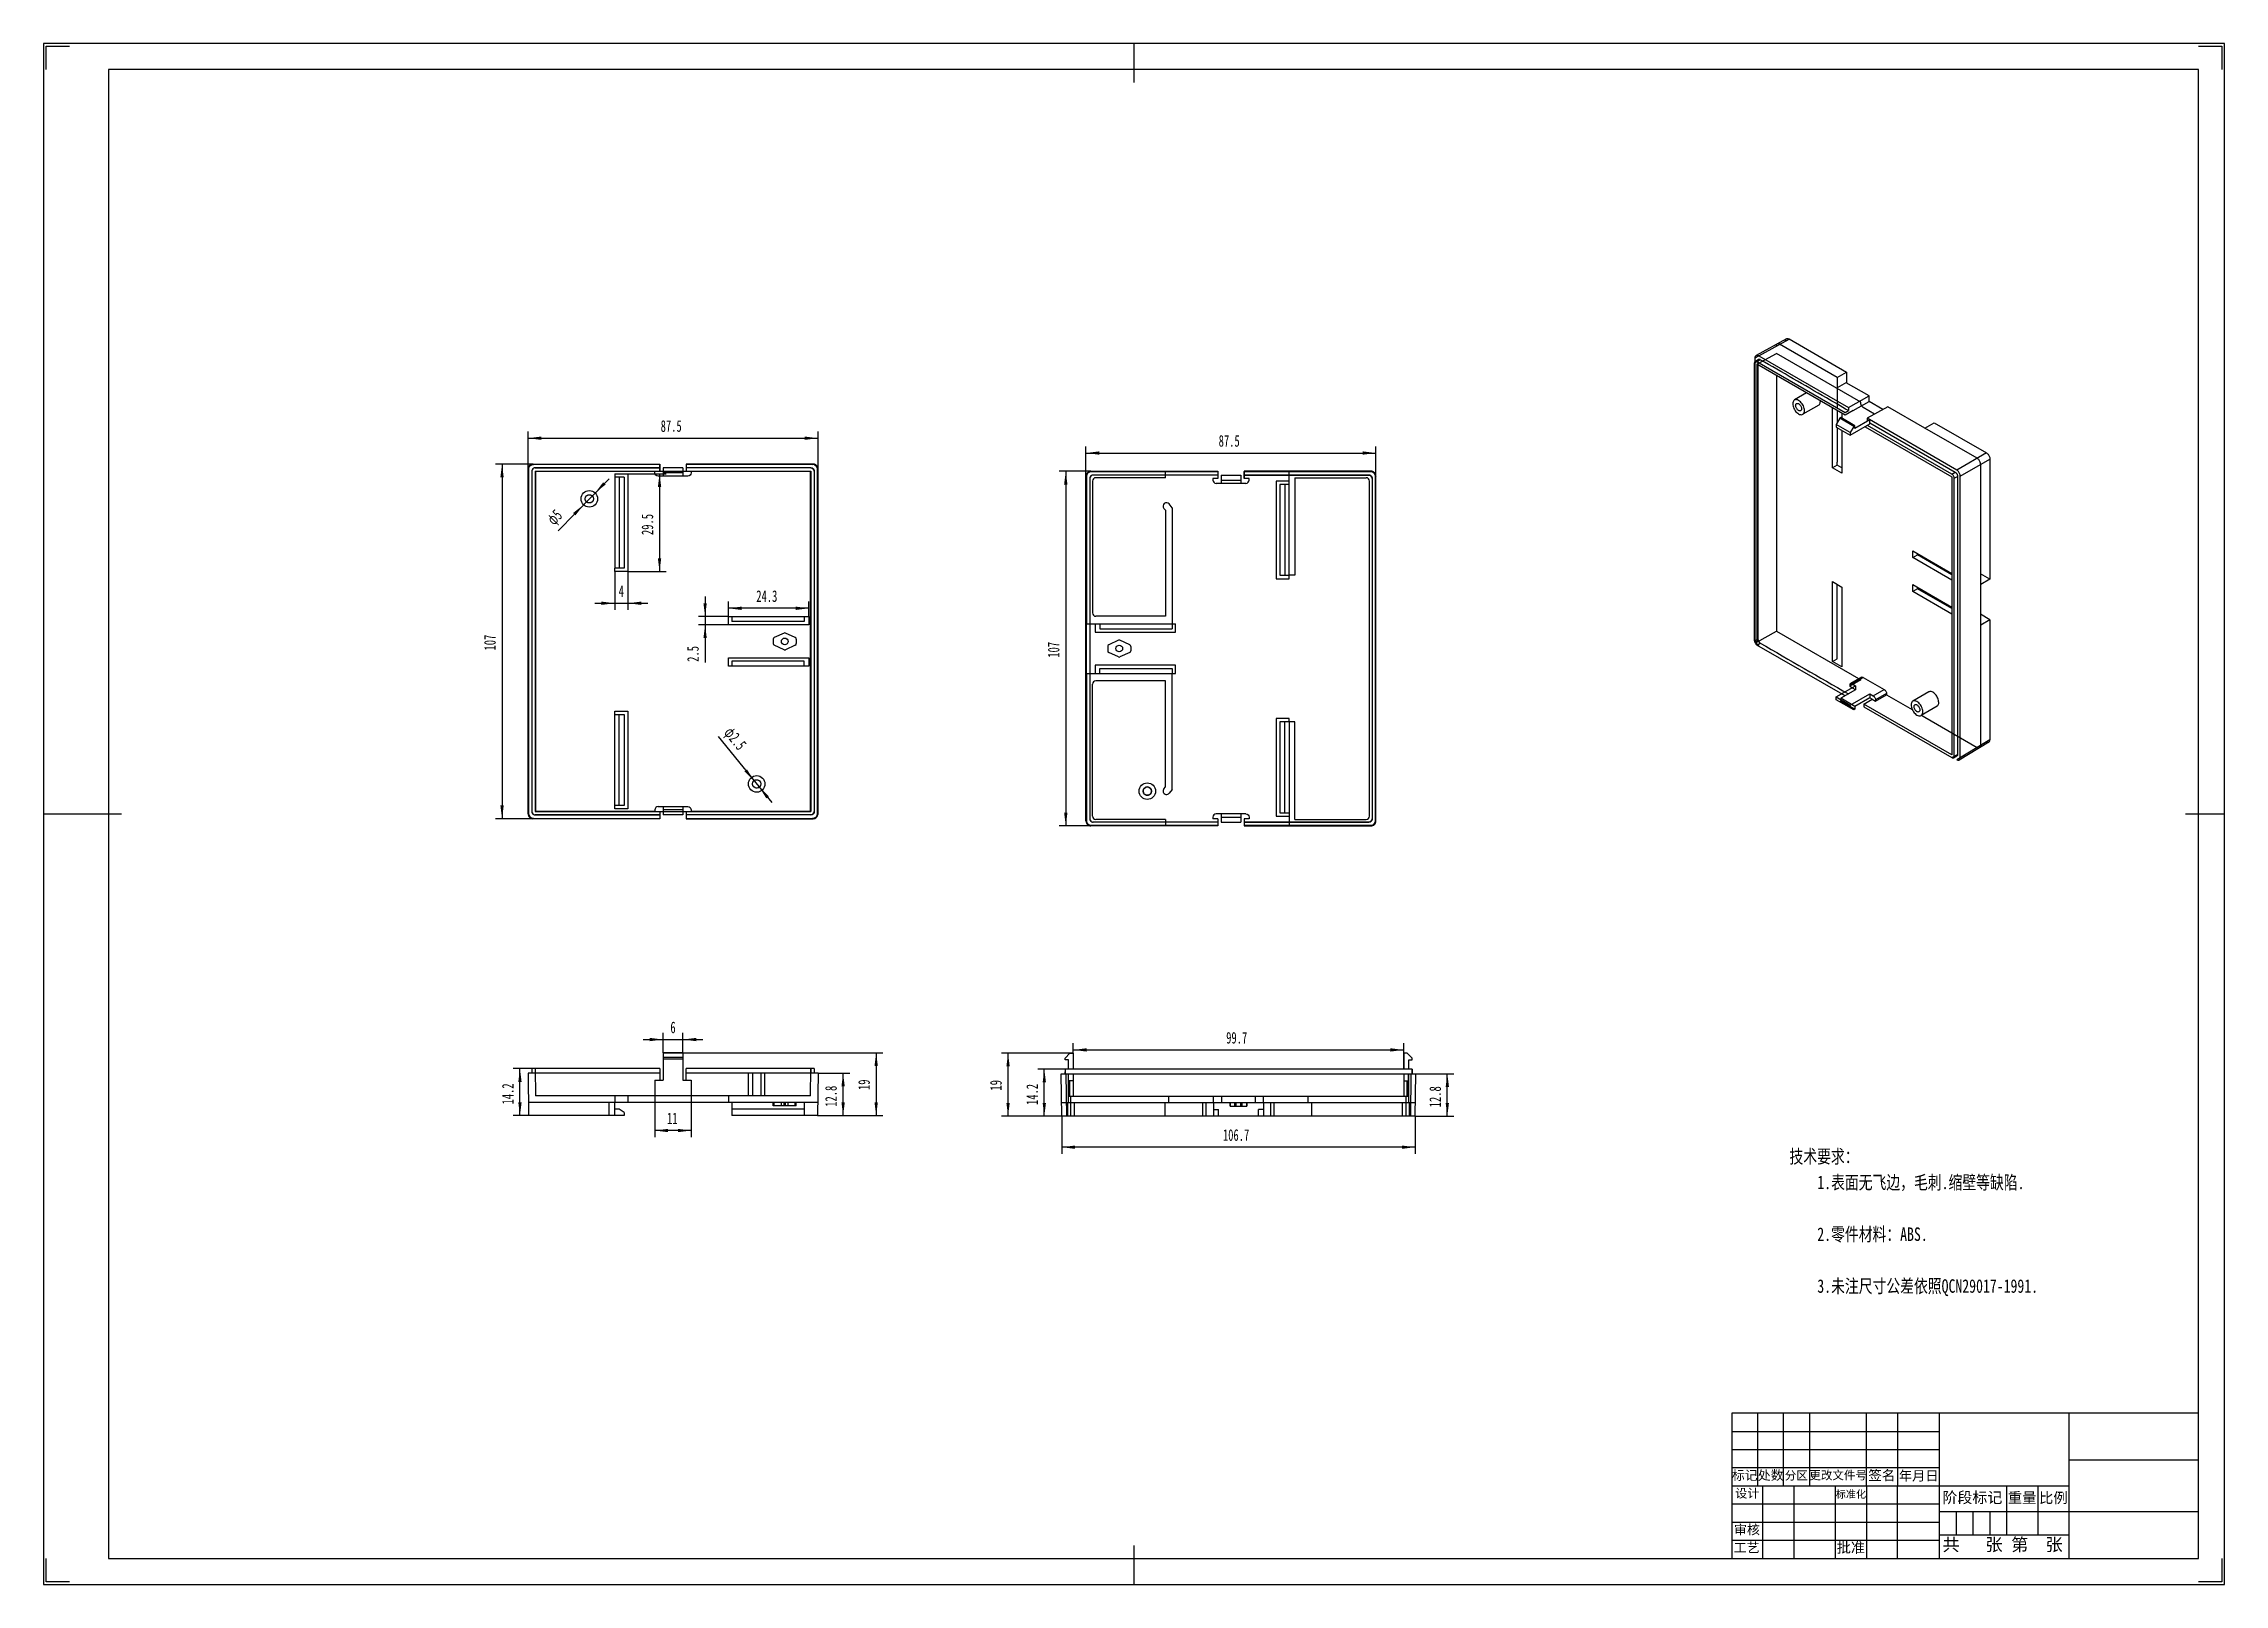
# Model space of a CAD drawing. Header units: millimetres. Extents: x 697 to 1355, y -341 to 124.
import ezdxf

# ---------------------------------------------------------------- set-up
doc = ezdxf.new("R2010")
doc.units = ezdxf.units.MM
doc.layers.get('0').update_dxf_attribs({"lineweight": 0})
for name, color, linetype, lineweight in [('CAXA3', 7, 'Continuous', 25), ('CAXA4', 3, 'Continuous', 25), ('图框_内框线', 5, 'Continuous', 50), ('图框_外框线', 7, 'Continuous', 0), ('图框_标题栏文字', 6, 'Continuous', 0), ('图框_角线', 5, 'Continuous', 140)]:
    doc.layers.add(name, color=color, linetype=linetype, lineweight=lineweight)
doc.styles.add('UserTxtStyle1', font='', dxfattribs={"width": 0.75})
doc.styles.add('工程字', font='')
doc.styles.add('标准', font='', dxfattribs={"width": 0.667})
doc.styles.get('UserTxtStyle1').set_extended_font_data('SimSun')
doc.styles.get('工程字').set_extended_font_data('FangSong_GB2312')
doc.styles.get('标准').set_extended_font_data('FangSong_GB2312')
doc.dimstyles.new('标准', dxfattribs={"dimtxt": 3.5, "dimasz": 4, "dimexe": 2, "dimexo": 0, "dimtad": 1, "dimdsep": 46, "dimtxsty": '标准', "dimcen": 0, "dimdle": 6, "dimazin": 2, "dimtfac": 1, "dimtdec": 3, "dimtmove": 0, "dimatfit": 3, "dimfxl": 0, "dimtolj": 1, "dimtzin": 0, "dimarcsym": 0})

msp = doc.modelspace()

# ---------------------------------------------------------------- texts
at = {"color": 0, "linetype": 'Continuous', "lineweight": 25, "char_height": 4.07521, "attachment_point": 1, "style": 'UserTxtStyle1'}
for s, insert in [('\\fSimSun|b0|i0|p34;技术要求：', (1223.592, -209.433)), ('\\fSimSun|b0|i0|p34;1.表面无飞边，毛刺.缩壁等缺陷.', (1231.983, -217.25)), ('\\fSimSun|b0|i0|p34;2.零件材料：ABS.', (1231.983, -232.882)), ('\\fSimSun|b0|i0|p34;3.未注尺寸公差依照QCN29017-1991.', (1231.983, -248.515))]:
    msp.add_mtext(s, dxfattribs=dict(at, insert=insert))
at = {"layer": '图框_标题栏文字', "color": 0, "linetype": 'Continuous', "lineweight": 25, "attachment_point": 1, "style": '工程字'}
for s, insert, char_height in [('\\fFangSong_GB2312|b0|i0|p34;标记', (1206.22, -306.203), 2.84129), ('\\fFangSong_GB2312|b0|i0|p34;处数', (1214.068, -306.202), 2.83136), ('\\fFangSong_GB2312|b0|i0|p34;分区', (1222.184, -306.451), 2.53555), ('\\fFangSong_GB2312|b0|i0|p34;更改文件号', (1229.593, -306.351), 2.54451), ('\\fFangSong_GB2312|b0|i0|p34;签名', (1247.369, -306.147), 2.98679), ('\\fFangSong_GB2312|b0|i0|p34;年月日', (1256.599, -306.314), 2.92053), ('\\fFangSong_GB2312|b0|i0|p34;设计', (1207.208, -311.714), 2.68675), ('\\fFangSong_GB2312|b0|i0|p34;标准化', (1237.547, -312.224), 2.23703), ('\\fFangSong_GB2312|b0|i0|p34;阶段标记', (1269.73, -312.676), 3.31439), ('\\fFangSong_GB2312|b0|i0|p34;重量', (1289.483, -312.804), 3.16168), ('\\fFangSong_GB2312|b0|i0|p34;比例', (1298.89, -312.857), 3.16543), ('\\fFangSong_GB2312|b0|i0|p34;审核', (1206.835, -322.603), 2.87406), ('\\fFangSong_GB2312|b0|i0|p34;工艺', (1206.756, -328.025), 2.87406), ('\\fFangSong_GB2312|b0|i0|p34;批准', (1237.835, -327.864), 3.13063), ('\\fFangSong_GB2312|b0|i0|p34;共   张 第  张', (1269.742, -326.636), 3.80689)]:
    msp.add_mtext(s, dxfattribs=dict(at, insert=insert, char_height=char_height))

# ---------------------------------------------------------------- blocks, each defined once
blk = doc.blocks.new('*CAXBLOCK01')
at = {"layer": 'CAXA4', "linetype": 'Continuous', "lineweight": 25}
for points in [[(842.96, 5.2), (846.96, 4.7), (846.96, 5.7)], [(930.46, 5.2), (926.46, 4.7), (926.46, 5.7)]]:
    blk.add_hatch(color=0, dxfattribs=at).paths.add_polyline_path(points, flags=0)
at = {"layer": 'CAXA4', "color": 0, "linetype": 'Continuous', "lineweight": 25}
for p, q in [((842.96, -4.09), (842.96, 7.2)), ((930.46, -4.09), (930.46, 7.2)), ((842.96, 5.2), (930.46, 5.2))]:
    blk.add_line(p, q, dxfattribs=at)
at = {"layer": 'CAXA4', "color": 0, "linetype": 'Continuous', "lineweight": 25, "insert": (882.98, 10.62), "char_height": 3.5, "attachment_point": 1, "style": '标准'}
blk.add_mtext('\\fFangSong_GB2312|b0|i0|p34;87.5', dxfattribs=at)
blk = doc.blocks.new('*CAXBLOCK12')
at = {"layer": 'CAXA4', "linetype": 'Continuous', "lineweight": 25}
for points in [[(835.12, -2.59), (834.62, -6.59), (835.62, -6.59)], [(835.12, -109.59), (834.62, -105.59), (835.62, -105.59)]]:
    blk.add_hatch(color=0, dxfattribs=at).paths.add_polyline_path(points, flags=0)
at = {"layer": 'CAXA4', "color": 0, "linetype": 'Continuous', "lineweight": 25}
for p, q in [((844.46, -2.59), (833.12, -2.59)), ((835.12, -2.59), (835.12, -109.59)), ((844.46, -109.59), (833.12, -109.59))]:
    blk.add_line(p, q, dxfattribs=at)
at = {"layer": 'CAXA4', "color": 0, "linetype": 'Continuous', "lineweight": 25, "insert": (829.7, -58.84), "char_height": 3.5, "attachment_point": 1, "rotation": 90, "style": '标准'}
blk.add_mtext('\\fFangSong_GB2312|b0|i0|p34;107', dxfattribs=at)
blk = doc.blocks.new('*CAXBLOCK23')
at = {"layer": 'CAXA4', "linetype": 'Continuous', "lineweight": 25}
for points in [[(903.41, -46.11), (907.41, -45.61), (907.41, -46.61)], [(927.71, -46.11), (923.71, -45.61), (923.71, -46.61)]]:
    blk.add_hatch(color=0, dxfattribs=at).paths.add_polyline_path(points, flags=0)
at = {"layer": 'CAXA4', "color": 0, "linetype": 'Continuous', "lineweight": 25}
for p, q in [((903.41, -48.59), (903.41, -44.11)), ((927.71, -48.59), (927.71, -44.11)), ((927.71, -46.11), (903.41, -46.11))]:
    blk.add_line(p, q, dxfattribs=at)
at = {"layer": 'CAXA4', "color": 0, "linetype": 'Continuous', "lineweight": 25, "insert": (911.83, -40.69), "char_height": 3.5, "attachment_point": 1, "style": '标准'}
blk.add_mtext('\\fFangSong_GB2312|b0|i0|p34;24.3', dxfattribs=at)
blk = doc.blocks.new('*CAXBLOCK34')
at = {"layer": 'CAXA4', "linetype": 'Continuous', "lineweight": 25}
for points in [[(896.39, -48.59), (895.89, -44.59), (896.89, -44.59)], [(896.39, -51.09), (895.89, -55.09), (896.89, -55.09)]]:
    blk.add_hatch(color=0, dxfattribs=at).paths.add_polyline_path(points, flags=0)
at = {"layer": 'CAXA4', "color": 0, "linetype": 'Continuous', "lineweight": 25}
for p, q in [((896.39, -42.59), (896.39, -62.44)), ((903.41, -48.59), (894.39, -48.59)), ((903.41, -51.09), (894.39, -51.09))]:
    blk.add_line(p, q, dxfattribs=at)
at = {"layer": 'CAXA4', "color": 0, "linetype": 'Continuous', "lineweight": 25, "insert": (890.97, -62.26), "char_height": 3.5, "attachment_point": 1, "rotation": 90, "style": '标准'}
blk.add_mtext('\\fFangSong_GB2312|b0|i0|p34;2.5', dxfattribs=at)
blk = doc.blocks.new('*CAXBLOCK45')
at = {"layer": 'CAXA4', "linetype": 'Continuous', "lineweight": 25}
for points in [[(869.11, -44.59), (865.11, -45.09), (865.11, -44.09)], [(873.11, -44.59), (877.11, -45.09), (877.11, -44.09)]]:
    blk.add_hatch(color=0, dxfattribs=at).paths.add_polyline_path(points, flags=0)
at = {"layer": 'CAXA4', "color": 0, "linetype": 'Continuous', "lineweight": 25}
for p, q in [((869.11, -35.04), (869.11, -46.59)), ((873.11, -35.04), (873.11, -46.59)), ((863.11, -44.59), (879.11, -44.59))]:
    blk.add_line(p, q, dxfattribs=at)
at = {"layer": 'CAXA4', "color": 0, "linetype": 'Continuous', "lineweight": 25, "insert": (870.31, -39.17), "char_height": 3.5, "attachment_point": 1, "style": '标准'}
blk.add_mtext('\\fFangSong_GB2312|b0|i0|p34;4', dxfattribs=at)
blk = doc.blocks.new('*CAXBLOCK56')
at = {"layer": 'CAXA4', "linetype": 'Continuous', "lineweight": 25}
for points in [[(882.64, -5.54), (882.14, -9.54), (883.14, -9.54)], [(882.64, -35.04), (882.14, -31.04), (883.14, -31.04)]]:
    blk.add_hatch(color=0, dxfattribs=at).paths.add_polyline_path(points, flags=0)
at = {"layer": 'CAXA4', "color": 0, "linetype": 'Continuous', "lineweight": 25}
for p, q in [((873.11, -5.54), (884.64, -5.54)), ((882.64, -5.54), (882.64, -35.04)), ((873.11, -35.04), (884.64, -35.04))]:
    blk.add_line(p, q, dxfattribs=at)
at = {"layer": 'CAXA4', "color": 0, "linetype": 'Continuous', "lineweight": 25, "insert": (877.22, -24.01), "char_height": 3.5, "attachment_point": 1, "rotation": 90, "style": '标准'}
blk.add_mtext('\\fFangSong_GB2312|b0|i0|p34;29.5', dxfattribs=at)
blk = doc.blocks.new('*CAXBLOCK67')
at = {"layer": 'CAXA4', "linetype": 'Continuous', "lineweight": 25}
for points in [[(863.2, -11.3), (866.36, -8.79), (865.64, -8.09)], [(859.71, -14.88), (857.27, -18.09), (856.55, -17.39)]]:
    blk.add_hatch(color=0, dxfattribs=at).paths.add_polyline_path(points, flags=0)
at = {"layer": 'CAXA4', "color": 0, "linetype": 'Continuous', "lineweight": 25}
blk.add_line((852.02, -22.74), (867.4, -7.01), dxfattribs=at)
at = {"layer": 'CAXA4', "color": 0, "linetype": 'Continuous', "lineweight": 25, "insert": (848.26, -18.82), "char_height": 3.5, "attachment_point": 1, "rotation": 45.63145, "style": '标准'}
blk.add_mtext('\\fFangSong_GB2312|b0|i0|p34;φ5', dxfattribs=at)
blk = doc.blocks.new('*CAXBLOCK78')
at = {"layer": 'CAXA4', "linetype": 'Continuous', "lineweight": 25}
for points in [[(911.17, -98.12), (908.26, -95.33), (909.03, -94.7)], [(912.75, -100.06), (914.88, -103.48), (915.66, -102.85)]]:
    blk.add_hatch(color=0, dxfattribs=at).paths.add_polyline_path(points, flags=0)
at = {"layer": 'CAXA4', "color": 0, "linetype": 'Continuous', "lineweight": 25}
blk.add_line((900.3, -84.75), (916.53, -104.72), dxfattribs=at)
at = {"layer": 'CAXA4', "color": 0, "linetype": 'Continuous', "lineweight": 25, "insert": (904.62, -81.47), "char_height": 3.5, "attachment_point": 1, "rotation": 309.09969, "style": '标准'}
blk.add_mtext('\\fFangSong_GB2312|b0|i0|p34;φ2.5', dxfattribs=at)
blk = doc.blocks.new('*CAXBLOCK89')
at = {"layer": 'CAXA4', "linetype": 'Continuous', "lineweight": 25}
for points in [[(840.52, -184.96), (841.02, -188.96), (840.02, -188.96)], [(840.52, -199.16), (841.02, -195.16), (840.02, -195.16)]]:
    blk.add_hatch(color=0, dxfattribs=at).paths.add_polyline_path(points, flags=0)
at = {"layer": 'CAXA4', "color": 0, "linetype": 'Continuous', "lineweight": 25}
for p, q in [((845.11, -184.96), (838.52, -184.96)), ((840.52, -199.16), (840.52, -184.96)), ((843.1, -199.16), (838.52, -199.16))]:
    blk.add_line(p, q, dxfattribs=at)
at = {"layer": 'CAXA4', "color": 0, "linetype": 'Continuous', "lineweight": 25, "insert": (835.1, -195.78), "char_height": 3.5, "attachment_point": 1, "rotation": 90, "style": '标准'}
blk.add_mtext('\\fFangSong_GB2312|b0|i0|p34;14.2', dxfattribs=at)
blk = doc.blocks.new('*CAXBLOCK910')
at = {"layer": 'CAXA4', "linetype": 'Continuous', "lineweight": 25}
for points in [[(938.03, -186.36), (938.53, -190.36), (937.53, -190.36)], [(938.03, -199.16), (938.53, -195.16), (937.53, -195.16)]]:
    blk.add_hatch(color=0, dxfattribs=at).paths.add_polyline_path(points, flags=0)
at = {"layer": 'CAXA4', "color": 0, "linetype": 'Continuous', "lineweight": 25}
for p, q in [((930.46, -186.36), (940.03, -186.36)), ((938.03, -199.16), (938.03, -186.36)), ((930.31, -199.16), (940.03, -199.16))]:
    blk.add_line(p, q, dxfattribs=at)
at = {"layer": 'CAXA4', "color": 0, "linetype": 'Continuous', "lineweight": 25, "insert": (932.61, -196.48), "char_height": 3.5, "attachment_point": 1, "rotation": 90, "style": '标准'}
blk.add_mtext('\\fFangSong_GB2312|b0|i0|p34;12.8', dxfattribs=at)
blk = doc.blocks.new('*CAXBLOCK1011')
at = {"layer": 'CAXA4', "linetype": 'Continuous', "lineweight": 25}
for points in [[(948, -180.16), (947.5, -184.16), (948.5, -184.16)], [(948, -199.16), (947.5, -195.16), (948.5, -195.16)]]:
    blk.add_hatch(color=0, dxfattribs=at).paths.add_polyline_path(points, flags=0)
at = {"layer": 'CAXA4', "color": 0, "linetype": 'Continuous', "lineweight": 25}
for p, q in [((883.71, -180.16), (950, -180.16)), ((948, -180.16), (948, -199.16)), ((930.31, -199.16), (950, -199.16))]:
    blk.add_line(p, q, dxfattribs=at)
at = {"layer": 'CAXA4', "color": 0, "linetype": 'Continuous', "lineweight": 25, "insert": (942.58, -191.43), "char_height": 3.5, "attachment_point": 1, "rotation": 90, "style": '标准'}
blk.add_mtext('\\fFangSong_GB2312|b0|i0|p34;19', dxfattribs=at)
blk = doc.blocks.new('*CAXBLOCK1112')
at = {"layer": 'CAXA4', "linetype": 'Continuous', "lineweight": 25}
for points in [[(883.71, -176.2), (879.71, -176.7), (879.71, -175.7)], [(889.71, -176.2), (893.71, -176.7), (893.71, -175.7)]]:
    blk.add_hatch(color=0, dxfattribs=at).paths.add_polyline_path(points, flags=0)
at = {"layer": 'CAXA4', "color": 0, "linetype": 'Continuous', "lineweight": 25}
for p, q in [((877.71, -176.2), (895.71, -176.2)), ((883.71, -180.16), (883.71, -174.2)), ((889.71, -180.16), (889.71, -174.2))]:
    blk.add_line(p, q, dxfattribs=at)
at = {"layer": 'CAXA4', "color": 0, "linetype": 'Continuous', "lineweight": 25, "insert": (885.91, -170.78), "char_height": 3.5, "attachment_point": 1, "style": '标准'}
blk.add_mtext('\\fFangSong_GB2312|b0|i0|p34;6', dxfattribs=at)
blk = doc.blocks.new('*CAXBLOCK1213')
at = {"layer": 'CAXA4', "linetype": 'Continuous', "lineweight": 25}
for points in [[(1003.99, -208.67), (1007.99, -208.17), (1007.99, -209.17)], [(1110.69, -208.67), (1106.69, -208.17), (1106.69, -209.17)]]:
    blk.add_hatch(color=0, dxfattribs=at).paths.add_polyline_path(points, flags=0)
at = {"layer": 'CAXA4', "color": 0, "linetype": 'Continuous', "lineweight": 25}
for p, q in [((1003.99, -199.31), (1003.99, -210.67)), ((1110.69, -199.31), (1110.69, -210.67)), ((1110.69, -208.67), (1003.99, -208.67))]:
    blk.add_line(p, q, dxfattribs=at)
at = {"layer": 'CAXA4', "color": 0, "linetype": 'Continuous', "lineweight": 25, "insert": (1052.64, -203.25), "char_height": 3.5, "attachment_point": 1, "style": '标准'}
blk.add_mtext('\\fFangSong_GB2312|b0|i0|p34;106.7', dxfattribs=at)
blk = doc.blocks.new('*CAXBLOCK1314')
at = {"layer": 'CAXA4', "linetype": 'Continuous', "lineweight": 25}
for points in [[(1120.35, -186.51), (1120.85, -190.51), (1119.85, -190.51)], [(1120.35, -199.31), (1120.85, -195.31), (1119.85, -195.31)]]:
    blk.add_hatch(color=0, dxfattribs=at).paths.add_polyline_path(points, flags=0)
at = {"layer": 'CAXA4', "color": 0, "linetype": 'Continuous', "lineweight": 25}
for p, q in [((1101.59, -186.51), (1122.35, -186.51)), ((1120.35, -199.31), (1120.35, -186.51)), ((1110.69, -199.31), (1122.35, -199.31))]:
    blk.add_line(p, q, dxfattribs=at)
at = {"layer": 'CAXA4', "color": 0, "linetype": 'Continuous', "lineweight": 25, "insert": (1114.93, -196.64), "char_height": 3.5, "attachment_point": 1, "rotation": 90, "style": '标准'}
blk.add_mtext('\\fFangSong_GB2312|b0|i0|p34;12.8', dxfattribs=at)
blk = doc.blocks.new('*CAXBLOCK1415')
at = {"layer": 'CAXA4', "linetype": 'Continuous', "lineweight": 25}
for points in [[(998.74, -185.11), (999.24, -189.11), (998.24, -189.11)], [(998.74, -199.31), (999.24, -195.31), (998.24, -195.31)]]:
    blk.add_hatch(color=0, dxfattribs=at).paths.add_polyline_path(points, flags=0)
at = {"layer": 'CAXA4', "color": 0, "linetype": 'Continuous', "lineweight": 25}
for p, q in [((1004.99, -185.11), (996.74, -185.11)), ((998.74, -199.31), (998.74, -185.11)), ((1003.99, -199.31), (996.74, -199.31))]:
    blk.add_line(p, q, dxfattribs=at)
at = {"layer": 'CAXA4', "color": 0, "linetype": 'Continuous', "lineweight": 25, "insert": (993.32, -195.94), "char_height": 3.5, "attachment_point": 1, "rotation": 90, "style": '标准'}
blk.add_mtext('\\fFangSong_GB2312|b0|i0|p34;14.2', dxfattribs=at)
blk = doc.blocks.new('*CAXBLOCK1516')
at = {"layer": 'CAXA4', "linetype": 'Continuous', "lineweight": 25}
for points in [[(987.8, -180.31), (988.3, -184.31), (987.3, -184.31)], [(987.8, -199.31), (988.3, -195.31), (987.3, -195.31)]]:
    blk.add_hatch(color=0, dxfattribs=at).paths.add_polyline_path(points, flags=0)
at = {"layer": 'CAXA4', "color": 0, "linetype": 'Continuous', "lineweight": 25}
for p, q in [((1007.49, -180.31), (985.8, -180.31)), ((987.8, -199.31), (987.8, -180.31)), ((1003.99, -199.31), (985.8, -199.31))]:
    blk.add_line(p, q, dxfattribs=at)
at = {"layer": 'CAXA4', "color": 0, "linetype": 'Continuous', "lineweight": 25, "insert": (982.38, -191.59), "char_height": 3.5, "attachment_point": 1, "rotation": 90, "style": '标准'}
blk.add_mtext('\\fFangSong_GB2312|b0|i0|p34;19', dxfattribs=at)
blk = doc.blocks.new('*CAXBLOCK1617')
at = {"layer": 'CAXA4', "linetype": 'Continuous', "lineweight": 25}
for points in [[(1007.49, -179.33), (1011.49, -179.83), (1011.49, -178.83)], [(1107.19, -179.33), (1103.19, -179.83), (1103.19, -178.83)]]:
    blk.add_hatch(color=0, dxfattribs=at).paths.add_polyline_path(points, flags=0)
at = {"layer": 'CAXA4', "color": 0, "linetype": 'Continuous', "lineweight": 25}
for p, q in [((1007.49, -180.31), (1007.49, -177.33)), ((1107.19, -185.11), (1107.19, -177.33)), ((1007.49, -179.33), (1107.19, -179.33))]:
    blk.add_line(p, q, dxfattribs=at)
at = {"layer": 'CAXA4', "color": 0, "linetype": 'Continuous', "lineweight": 25, "insert": (1053.62, -173.91), "char_height": 3.5, "attachment_point": 1, "rotation": 0, "style": '标准'}
blk.add_mtext('\\fFangSong_GB2312|b0|i0|p34;99.7', dxfattribs=at)
blk = doc.blocks.new('*CAXBLOCK1718')
at = {"layer": 'CAXA4', "linetype": 'Continuous', "lineweight": 25}
for points in [[(881.21, -203.64), (885.21, -203.14), (885.21, -204.14)], [(892.21, -203.64), (888.21, -203.14), (888.21, -204.14)]]:
    blk.add_hatch(color=0, dxfattribs=at).paths.add_polyline_path(points, flags=0)
at = {"layer": 'CAXA4', "color": 0, "linetype": 'Continuous', "lineweight": 25}
for p, q in [((881.21, -193.16), (881.21, -205.64)), ((892.21, -193.16), (892.21, -205.64)), ((892.21, -203.64), (881.21, -203.64))]:
    blk.add_line(p, q, dxfattribs=at)
at = {"layer": 'CAXA4', "color": 0, "linetype": 'Continuous', "lineweight": 25, "insert": (884.93, -198.22), "char_height": 3.5, "attachment_point": 1, "style": '标准'}
blk.add_mtext('\\fFangSong_GB2312|b0|i0|p34;11', dxfattribs=at)
blk = doc.blocks.new('*CAXBLOCK1819')
at = {"layer": 'CAXA4', "linetype": 'Continuous', "lineweight": 25}
for points in [[(1011.32, 0.72), (1015.32, 0.22), (1015.32, 1.22)], [(1098.82, 0.72), (1094.82, 0.22), (1094.82, 1.22)]]:
    blk.add_hatch(color=0, dxfattribs=at).paths.add_polyline_path(points, flags=0)
at = {"layer": 'CAXA4', "color": 0, "linetype": 'Continuous', "lineweight": 25}
for p, q in [((1011.32, -6.27), (1011.32, 2.72)), ((1011.32, 0.72), (1098.82, 0.72)), ((1098.82, -6.27), (1098.82, 2.72))]:
    blk.add_line(p, q, dxfattribs=at)
at = {"layer": 'CAXA4', "color": 0, "linetype": 'Continuous', "lineweight": 25, "insert": (1051.35, 6.14), "char_height": 3.5, "attachment_point": 1, "style": '标准'}
blk.add_mtext('\\fFangSong_GB2312|b0|i0|p34;87.5', dxfattribs=at)
blk = doc.blocks.new('*CAXBLOCK1920')
at = {"layer": 'CAXA4', "linetype": 'Continuous', "lineweight": 25}
for points in [[(1005.22, -4.77), (1004.72, -8.77), (1005.72, -8.77)], [(1005.22, -111.77), (1004.72, -107.77), (1005.72, -107.77)]]:
    blk.add_hatch(color=0, dxfattribs=at).paths.add_polyline_path(points, flags=0)
at = {"layer": 'CAXA4', "color": 0, "linetype": 'Continuous', "lineweight": 25}
for p, q in [((1012.82, -4.77), (1003.22, -4.77)), ((1005.22, -4.77), (1005.22, -111.77)), ((1012.82, -111.77), (1003.22, -111.77))]:
    blk.add_line(p, q, dxfattribs=at)
at = {"layer": 'CAXA4', "color": 0, "linetype": 'Continuous', "lineweight": 25, "insert": (999.8, -61.02), "char_height": 3.5, "attachment_point": 1, "rotation": 90, "style": '标准'}
blk.add_mtext('\\fFangSong_GB2312|b0|i0|p34;107', dxfattribs=at)

# ---------------------------------------------------------------- dimensions: what is measured, and where the dimension line sits
at = {"layer": 'CAXA4'}
for base, p1, p2, angle, text, picture, middle in [((886.705, 5.199), (842.955, -4.095), (930.455, -4.095), 180, '\\fFangSong_GB2312;87.5', '*CAXBLOCK01', (886.705, 8.221)), ((1055.069, 0.725), (1011.319, -6.272), (1098.819, -6.272), 180, '\\fFangSong_GB2312;87.5', '*CAXBLOCK1819', (1055.069, 3.747)), ((835.117, -56.089), (844.455, -2.589), (844.455, -109.589), 90, '\\fFangSong_GB2312;107', '*CAXBLOCK12', (832.095, -56.089)), ((882.64, -20.289), (873.105, -5.539), (873.105, -35.039), 90, '\\fFangSong_GB2312;29.5', '*CAXBLOCK56', (879.618, -20.289)), ((1005.225, -58.267), (1012.819, -4.767), (1012.819, -111.767), 90, '\\fFangSong_GB2312;107', '*CAXBLOCK1920', (1002.202, -58.267)), ((896.386, -59.513), (903.405, -48.589), (903.405, -51.089), 90, '\\fFangSong_GB2312;2.5', '*CAXBLOCK34', (893.364, -59.513)), ((1057.341, -179.329), (1007.491, -180.312), (1107.191, -185.112), 0.000001, '\\fFangSong_GB2312;99.7', '*CAXBLOCK1617', (1057.341, -176.306)), ((948.001, -189.658), (883.705, -180.158), (930.305, -199.158), 270, '\\fFangSong_GB2312;19', '*CAXBLOCK1011', (944.978, -189.658)), ((987.802, -189.812), (1003.991, -199.312), (1007.491, -180.312), 270, '\\fFangSong_GB2312;19', '*CAXBLOCK1516', (984.78, -189.812)), ((840.521, -192.058), (843.105, -199.158), (845.105, -184.958), 270, '\\fFangSong_GB2312;14.2', '*CAXBLOCK89', (837.499, -192.058)), ((938.028, -192.758), (930.305, -199.158), (930.455, -186.358), 270, '\\fFangSong_GB2312;12.8', '*CAXBLOCK910', (935.005, -192.758)), ((998.738, -192.212), (1003.991, -199.312), (1004.991, -185.112), 270, '\\fFangSong_GB2312;14.2', '*CAXBLOCK1415', (995.716, -192.212)), ((1120.347, -192.912), (1110.691, -199.312), (1101.591, -186.512), 270, '\\fFangSong_GB2312;12.8', '*CAXBLOCK1314', (1117.324, -192.912))]:
    dim = msp.add_linear_dim(base=base, p1=p1, p2=p2, angle=angle, text=text, dimstyle='标准', dxfattribs=at)
    dim.commit()
    dim.dimension.update_dxf_attribs({"geometry": picture, "text_midpoint": middle})
for p1, p2, text, picture, middle in [((863.203, -11.302), (859.707, -14.876), '\\fFangSong_GB2312;φ5', '*CAXBLOCK67', (851.778, -18.66)), ((912.745, -100.059), (911.167, -98.117), '\\fFangSong_GB2312;φ2.5', '*CAXBLOCK78', (905.611, -86.487))]:
    dim = msp.add_diameter_dim_2p(p1=p1, p2=p2, text=text, dimstyle='标准', dxfattribs=at)
    dim.commit()
    dim.dimension.update_dxf_attribs({"geometry": picture, "text_midpoint": middle})
for base, p1, p2, text, picture, middle in [((871.105, -44.592), (869.105, -35.039), (873.105, -35.039), '\\fFangSong_GB2312;4', '*CAXBLOCK45', (871.105, -41.569)), ((915.555, -46.111), (927.705, -48.589), (903.405, -48.589), '\\fFangSong_GB2312;24.3', '*CAXBLOCK23', (915.555, -43.089)), ((886.705, -176.205), (883.705, -180.158), (889.705, -180.158), '\\fFangSong_GB2312;6', '*CAXBLOCK1112', (886.705, -173.182)), ((886.705, -203.642), (892.205, -193.158), (881.205, -193.158), '\\fFangSong_GB2312;11', '*CAXBLOCK1718', (886.705, -200.62)), ((1057.341, -208.672), (1110.691, -199.312), (1003.991, -199.312), '\\fFangSong_GB2312;106.7', '*CAXBLOCK1213', (1057.341, -205.649))]:
    dim = msp.add_linear_dim(base=base, p1=p1, p2=p2, text=text, dimstyle='标准', dxfattribs=at)
    dim.commit()
    dim.dimension.update_dxf_attribs({"geometry": picture, "text_midpoint": middle})

# ---------------------------------------------------------------- linework, layer by layer
at = {"color": 0, "linetype": 'Continuous', "lineweight": 25}
for p, q in [((1213.26, 29.467), (1222.417, 34.509)), ((1222.736, 35.201), (1213.579, 30.159)), ((1214.32, 30.079), (1223.477, 35.121)), ((1237.973, 23.525), (1220.616, 33.546)), ((1223.474, 35.123), (1240.801, 25.119)), ((1213.083, 27.895), (1214.78, 28.875)), ((1213.083, -55.956), (1213.083, 27.895)), ((1213.26, -55.449), (1213.26, 29.462)), ((1214.28, 28.924), (1213.29, 28.352)), ((1213.79, 27.487), (1219.656, 30.717)), ((1213.79, 28.304), (1240.377, 12.954)), ((1213.79, 27.487), (1213.79, -56.368)), ((1240.377, 12.137), (1213.79, 27.487)), ((1214.073, 28.467), (1214.073, -55.388)), ((1214.32, 30.079), (1241.367, 14.464)), ((1245.115, 16.019), (1219.656, 30.717)), ((1219.656, 24.1), (1219.656, -52.981)), ((1237.973, 23.525), (1240.801, 25.119)), ((1237.973, 23.525), (1237.973, 14.342)), ((1240.801, 21.976), (1237.973, 20.343)), ((1247.596, 17.969), (1240.729, 21.934)), ((1240.801, 25.119), (1240.801, 21.976)), ((1228.756, 18.847), (1225.091, 16.731)), ((1232.399, 15.177), (1227.591, 12.401)), ((1236.559, -3.703), (1236.559, 14.342)), ((1237.973, 13.525), (1237.973, 9.851)), ((1242.852, 13.533), (1240.377, 12.137)), ((1240.377, 12.954), (1241.367, 13.525)), ((1241.367, 14.464), (1247.59, 17.973)), ((1241.367, 14.464), (1241.367, 13.525)), ((1242.852, 13.566), (1247.59, 16.301)), ((1245.115, 15.689), (1245.115, 16.019)), ((1249.278, 12.469), (1245.822, 14.464)), ((1253.247, 14.707), (1247.024, 11.198)), ((1251.782, 13.881), (1247.59, 16.301)), ((1264.419, 8.256), (1253.247, 14.707)), ((1238.751, 11.198), (1237.69, 9.361)), ((1237.69, 9.361), (1237.69, 8.545)), ((1241.933, 6.912), (1237.69, 9.361)), ((1237.69, 8.545), (1241.933, 6.095)), ((1237.973, 8.381), (1237.973, -2.029)), ((1239.104, 11.402), (1238.751, 11.198)), ((1242.994, 8.749), (1238.751, 11.198)), ((1243.347, 8.953), (1239.104, 11.402)), ((1239.387, 12.709), (1239.387, 11.239)), ((1239.387, 7.565), (1239.387, -5.336)), ((1241.933, 6.095), (1247.802, 9.484)), ((1242.994, 8.749), (1241.933, 6.912)), ((1241.933, 6.912), (1241.933, 6.095)), ((1243.347, 8.953), (1242.994, 8.749)), ((1247.802, 10.708), (1243.347, 8.136)), ((1243.347, 8.136), (1243.347, 8.953)), ((1246.388, 8.667), (1272.621, -6.479)), ((1247.024, 11.198), (1247.024, 10.259)), ((1274.071, -4.417), (1247.024, 11.198)), ((1272.63, -5.667), (1247.095, 9.075)), ((1247.802, 9.484), (1247.802, 10.708)), ((1247.802, 9.81), (1273.619, -5.095)), ((1264.419, 8.256), (1267.247, 9.851)), ((1280.221, -0.866), (1264.419, 8.256)), ((1267.247, 9.851), (1283.016, 0.747)), ((1283.016, 0.747), (1274.071, -4.417)), ((842.955, -4.089), (843.105, -4.239)), ((842.955, -108.089), (842.955, -4.095)), ((843.058, -4.192), (843.058, -107.986)), ((843.105, -107.94), (843.105, -4.239)), ((844.105, -4.739), (844.105, -107.439)), ((844.455, -2.589), (844.605, -2.739)), ((844.455, -2.589), (882.705, -2.589)), ((869.105, -2.692), (844.558, -2.692)), ((845.105, -3.739), (882.705, -3.739)), ((845.105, -4.739), (845.105, -107.439)), ((845.105, -4.739), (845.201, -4.835)), ((845.105, -4.739), (928.305, -4.739)), ((845.201, -4.835), (845.201, -107.343)), ((881.205, -4.835), (845.201, -4.835)), ((882.714, -2.692), (869.105, -2.692)), ((869.105, -5.539), (873.105, -5.539)), ((869.105, -5.539), (869.105, -33.989)), ((873.105, -5.539), (873.105, -35.039)), ((881.205, -5.239), (881.205, -4.78)), ((881.205, -4.78), (882.705, -4.78)), ((891.205, -6.239), (882.205, -6.239)), ((882.705, -2.589), (882.705, -4.78)), ((883.705, -3.739), (883.705, -6.239)), ((889.705, -3.739), (883.705, -3.739)), ((889.705, -5.239), (883.705, -5.239)), ((889.705, -3.739), (889.705, -6.239)), ((890.705, -2.589), (890.705, -4.78)), ((928.955, -2.589), (890.705, -2.589)), ((906.505, -2.692), (890.705, -2.692)), ((928.316, -3.739), (890.705, -3.739)), ((890.705, -4.78), (892.205, -4.78)), ((892.205, -4.78), (892.205, -5.239)), ((928.209, -4.835), (892.205, -4.835)), ((928.852, -2.692), (906.505, -2.692)), ((928.209, -4.835), (928.305, -4.739)), ((928.209, -107.343), (928.209, -4.835)), ((928.305, -4.739), (928.305, -107.439)), ((928.805, -2.739), (928.955, -2.589)), ((929.305, -4.739), (929.305, -107.439)), ((930.455, -4.089), (930.305, -4.239)), ((930.352, -48.589), (930.352, -4.192)), ((930.455, -108.089), (930.455, -4.095)), ((1011.319, -6.267), (1011.469, -6.416)), ((1011.319, -110.267), (1011.319, -6.272)), ((1011.422, -50.767), (1011.422, -6.37)), ((1011.469, -6.416), (1011.469, -50.767)), ((1012.969, -4.917), (1012.819, -4.767)), ((1012.819, -4.767), (1051.069, -4.767)), ((1012.922, -4.87), (1035.269, -4.87)), ((1035.269, -4.917), (1012.969, -4.917)), ((1051.069, -5.917), (1013.458, -5.917)), ((1035.269, -6.717), (1035.269, -4.87)), ((1035.269, -4.87), (1051.069, -4.87)), ((1051.069, -4.767), (1051.069, -6.958)), ((1052.069, -5.917), (1052.069, -8.417)), ((1052.069, -5.917), (1058.069, -5.917)), ((1058.069, -5.917), (1058.069, -8.417)), ((1059.06, -4.87), (1072.669, -4.87)), ((1059.069, -4.767), (1059.069, -6.958)), ((1097.319, -4.767), (1059.069, -4.767)), ((1096.669, -5.917), (1059.069, -5.917)), ((1072.669, -36.167), (1072.669, -4.87)), ((1072.669, -4.87), (1097.216, -4.87)), ((1097.174, -4.917), (1072.669, -4.917)), ((1097.319, -4.767), (1097.169, -4.917)), ((1098.819, -6.267), (1098.669, -6.416)), ((1098.669, -110.117), (1098.669, -6.416)), ((1098.716, -6.37), (1098.716, -110.164)), ((1098.819, -110.267), (1098.819, -6.272)), ((1237.973, -2.887), (1236.559, -3.703)), ((1239.387, -5.336), (1236.559, -3.703)), ((1237.973, -2.887), (1237.973, -2.029)), ((1239.387, -3.703), (1237.973, -2.887)), ((1272.621, -6.479), (1272.621, -90.333)), ((1272.63, -5.667), (1273.619, -5.095)), ((1273.329, -6.887), (1274.319, -6.315)), ((1274.319, -6.315), (1274.319, -90.17)), ((1275.132, -6.254), (1284.077, -1.09)), ((1275.132, -91.17), (1275.132, -6.259)), ((1281.281, -38.954), (1281.281, -2.703)), ((1284.077, -1.09), (1284.077, -37.302)), ((872.005, -6.589), (869.105, -6.589)), ((870.505, -6.589), (870.505, -33.989)), ((872.005, -6.589), (872.005, -33.989)), ((1012.469, -6.917), (1012.469, -109.617)), ((1013.269, -7.717), (1013.269, -47.517)), ((1035.269, -6.717), (1014.269, -6.717)), ((1049.569, -6.958), (1049.569, -7.417)), ((1051.069, -6.958), (1049.569, -6.958)), ((1059.569, -8.417), (1050.569, -8.417)), ((1052.069, -7.417), (1058.069, -7.417)), ((1060.569, -6.958), (1059.069, -6.958)), ((1060.569, -7.417), (1060.569, -6.958)), ((1068.669, -7.717), (1068.669, -37.217)), ((1072.669, -7.717), (1068.669, -7.717)), ((1069.769, -8.767), (1069.769, -36.167)), ((1072.669, -8.767), (1069.769, -8.767)), ((1071.269, -8.767), (1071.269, -36.167)), ((1074.369, -6.717), (1074.369, -36.167)), ((1074.369, -6.717), (1095.869, -6.717)), ((1096.869, -108.817), (1096.869, -7.717)), ((1097.669, -6.917), (1097.669, -109.617)), ((1273.329, -90.739), (1273.329, -6.887)), ((1034.812, -15.994), (1035.269, -16.535)), ((1035.269, -16.535), (1035.269, -48.517)), ((1037.369, -15.767), (1036.416, -14.639)), ((1037.369, -15.767), (1037.369, -50.767)), ((1260.813, -30.811), (1260.813, -28.769)), ((1260.813, -28.769), (1272.621, -35.587)), ((1260.813, -30.811), (1262.227, -29.994)), ((1272.621, -37.628), (1260.813, -30.811)), ((1262.227, -29.994), (1262.227, -29.586)), ((1272.621, -35.995), (1262.227, -29.994)), ((869.105, -35.039), (869.105, -33.989)), ((872.005, -33.989), (869.105, -33.989)), ((873.105, -35.039), (869.105, -35.039)), ((1068.669, -37.217), (1072.669, -37.217)), ((1069.769, -36.167), (1072.669, -36.167)), ((1072.669, -37.217), (1072.669, -36.167)), ((1074.369, -36.167), (1072.669, -36.167)), ((1236.559, -38.078), (1239.387, -39.711)), ((1236.559, -62.165), (1236.559, -38.078)), ((1260.813, -41.017), (1260.813, -38.976)), ((1260.813, -38.976), (1272.621, -45.793)), ((1284.077, -37.302), (1281.248, -35.669)), ((1284.077, -37.302), (1281.281, -38.954)), ((1281.281, -51.201), (1281.281, -38.954)), ((1239.387, -39.711), (1239.387, -63.798)), ((1262.227, -40.2), (1260.813, -41.017)), ((1272.621, -47.835), (1260.813, -41.017)), ((1262.227, -40.2), (1262.227, -39.792)), ((1272.621, -46.202), (1262.227, -40.2)), ((903.405, -51.089), (903.405, -48.589)), ((903.405, -48.589), (927.705, -48.589)), ((927.705, -51.089), (903.405, -51.089)), ((904.405, -48.589), (904.405, -50.089)), ((926.305, -50.089), (904.405, -50.089)), ((926.305, -48.589), (926.305, -50.089)), ((927.705, -48.589), (927.705, -51.089)), ((930.352, -63.589), (930.352, -48.589)), ((1011.422, -65.767), (1011.422, -50.767)), ((1011.422, -50.767), (1038.369, -50.767)), ((1014.069, -50.767), (1014.069, -53.267)), ((1035.269, -48.517), (1014.269, -48.517)), ((1015.469, -50.767), (1015.469, -52.267)), ((1015.469, -52.267), (1037.369, -52.267)), ((1037.369, -50.767), (1037.369, -52.267)), ((1038.369, -53.267), (1038.369, -50.767)), ((1284.077, -49.549), (1281.248, -47.916)), ((1284.077, -49.549), (1281.281, -51.201)), ((1281.281, -87.452), (1281.281, -51.201)), ((1284.077, -49.549), (1284.077, -85.761)), ((916.905, -55.411), (916.905, -56.768)), ((920.197, -53.584), (917.197, -54.956)), ((920.197, -58.594), (917.197, -57.223)), ((923.613, -54.956), (920.613, -53.584)), ((923.613, -57.223), (920.613, -58.594)), ((923.905, -55.411), (923.905, -56.768)), ((1014.069, -53.267), (1038.369, -53.267)), ((1017.869, -57.588), (1017.869, -58.945)), ((1021.161, -55.762), (1018.161, -57.133)), ((1024.577, -57.133), (1021.577, -55.762)), ((1024.869, -57.588), (1024.869, -58.945)), ((1213.083, -55.96), (1214.073, -55.388)), ((1213.79, -56.368), (1219.656, -52.981)), ((1213.79, -57.184), (1214.78, -56.613)), ((1240.377, -72.534), (1213.79, -57.184)), ((1219.656, -52.981), (1245.115, -67.679)), ((903.405, -61.089), (927.705, -61.089)), ((903.405, -63.589), (903.405, -61.089)), ((927.705, -63.589), (903.405, -63.589)), ((926.305, -62.089), (904.405, -62.089)), ((904.405, -62.089), (904.405, -63.589)), ((926.305, -63.589), (926.305, -62.089)), ((927.705, -61.089), (927.705, -63.589)), ((930.352, -107.986), (930.352, -63.589)), ((1011.422, -110.164), (1011.422, -65.767)), ((1011.422, -65.767), (1038.369, -65.767)), ((1011.469, -65.767), (1011.469, -110.117)), ((1014.069, -63.267), (1014.069, -65.767)), ((1038.369, -63.267), (1014.069, -63.267)), ((1015.469, -65.767), (1015.469, -64.267)), ((1015.469, -64.267), (1037.369, -64.267)), ((1021.161, -60.772), (1018.161, -59.4)), ((1024.577, -59.4), (1021.577, -60.772)), ((1037.369, -64.267), (1037.369, -65.767)), ((1037.369, -100.767), (1037.369, -65.767)), ((1038.369, -65.767), (1038.369, -63.267)), ((1236.559, -62.165), (1237.973, -61.348)), ((1239.387, -63.798), (1236.559, -62.165)), ((1013.269, -108.817), (1013.269, -69.017)), ((1035.269, -68.017), (1014.269, -68.017)), ((1035.269, -99.998), (1035.269, -68.017)), ((1237.69, -72.861), (1243.559, -69.472)), ((1243.559, -70.697), (1239.104, -73.269)), ((1245.822, -66.941), (1241.791, -69.268)), ((1245.115, -67.679), (1241.791, -69.643)), ((1241.791, -69.268), (1241.791, -69.643)), ((1241.791, -69.643), (1242.852, -70.255)), ((1241.933, -75.31), (1247.802, -71.922)), ((1245.33, -66.905), (1242.006, -68.824)), ((1242.499, -68.86), (1243.559, -69.472)), ((1242.852, -70.289), (1242.852, -70.255)), ((1243.559, -70.697), (1242.852, -70.289)), ((1243.559, -69.472), (1243.559, -70.697)), ((1245.115, -67.679), (1245.115, -67.349)), ((1245.822, -66.941), (1252.186, -70.615)), ((1247.802, -71.922), (1248.863, -72.534)), ((1247.802, -71.922), (1247.802, -73.146)), ((1248.863, -72.534), (1252.186, -70.615)), ((1252.893, -71.84), (1249.57, -73.759)), ((1249.57, -74.134), (1252.893, -72.17)), ((1252.893, -71.84), (1252.893, -72.17)), ((1252.893, -72.17), (1260.613, -76.627)), ((1265.608, -71.328), (1260.8, -74.104)), ((869.105, -77.139), (873.105, -77.139)), ((869.105, -78.189), (869.105, -77.139)), ((869.105, -78.189), (872.005, -78.189)), ((869.105, -106.639), (869.105, -78.189)), ((870.505, -105.589), (870.505, -78.189)), ((872.005, -78.189), (872.005, -105.589)), ((873.105, -77.139), (873.105, -106.639)), ((1237.69, -72.861), (1241.933, -75.31)), ((1237.69, -73.677), (1237.69, -72.861)), ((1242.994, -76.739), (1237.69, -73.677)), ((1239.104, -74.085), (1238.751, -74.29)), ((1243.347, -75.718), (1239.104, -73.269)), ((1239.104, -73.269), (1239.104, -74.085)), ((1243.347, -76.535), (1239.104, -74.085)), ((1241.933, -76.127), (1241.933, -75.31)), ((1243.347, -76.535), (1242.994, -76.739)), ((1247.802, -73.146), (1243.347, -75.718)), ((1243.347, -75.718), (1243.347, -76.535)), ((1246.034, -74.984), (1248.509, -73.521)), ((1272.621, -90.333), (1246.034, -74.984)), ((1246.034, -74.984), (1246.034, -75.8)), ((1246.034, -75.8), (1272.63, -91.154)), ((1248.509, -73.555), (1247.802, -73.146)), ((1248.509, -73.521), (1249.57, -74.134)), ((1248.509, -73.521), (1248.509, -73.555)), ((1249.57, -73.759), (1249.57, -74.134)), ((1268.108, -75.658), (1263.3, -78.434)), ((1263.408, -78.358), (1264.419, -78.941)), ((1264.419, -78.941), (1280.221, -88.064)), ((1072.669, -79.317), (1068.669, -79.317)), ((1068.669, -79.317), (1068.669, -108.817)), ((1072.669, -80.367), (1069.769, -80.367)), ((1069.769, -80.367), (1069.769, -107.767)), ((1071.269, -107.767), (1071.269, -80.367)), ((1072.669, -80.367), (1072.669, -79.317)), ((1074.369, -80.367), (1072.669, -80.367)), ((1072.669, -80.367), (1072.669, -111.664)), ((1074.369, -109.817), (1074.369, -80.367)), ((1272.63, -91.154), (1273.619, -90.583)), ((1273.121, -91.199), (1274.111, -90.627)), ((1273.329, -90.742), (1274.319, -90.17)), ((1283.016, -86.374), (1274.071, -91.783)), ((1274.83, -91.852), (1283.775, -86.443)), ((1284.077, -85.761), (1275.132, -91.17)), ((1034.812, -100.539), (1035.269, -99.998)), ((1037.369, -100.767), (1036.416, -101.894)), ((842.955, -108.089), (843.105, -107.94)), ((844.455, -109.589), (844.605, -109.439)), ((882.705, -109.589), (844.455, -109.589)), ((844.558, -109.486), (869.105, -109.486)), ((845.105, -107.439), (845.201, -107.343)), ((845.105, -107.439), (928.305, -107.439)), ((882.705, -108.439), (845.105, -108.439)), ((845.201, -107.343), (881.205, -107.343)), ((872.005, -105.589), (869.105, -105.589)), ((873.105, -106.639), (869.105, -106.639)), ((869.105, -108.445), (869.105, -108.439)), ((869.105, -109.486), (882.705, -109.486)), ((881.205, -106.939), (881.205, -107.398)), ((881.205, -107.398), (882.705, -107.398)), ((882.205, -105.939), (891.205, -105.939)), ((882.705, -107.398), (882.705, -109.589)), ((883.705, -105.939), (883.705, -108.439)), ((889.705, -106.939), (883.705, -106.939)), ((889.705, -108.439), (883.705, -108.439)), ((889.705, -105.939), (889.705, -108.439)), ((890.696, -109.486), (906.505, -109.486)), ((890.705, -107.398), (892.205, -107.398)), ((890.705, -107.398), (890.705, -109.589)), ((928.316, -108.439), (890.705, -108.439)), ((890.705, -109.589), (928.955, -109.589)), ((892.205, -106.939), (892.205, -107.398)), ((892.205, -107.343), (928.209, -107.343)), ((906.505, -109.486), (928.852, -109.486)), ((928.209, -107.343), (928.305, -107.439)), ((928.805, -109.439), (928.955, -109.589)), ((930.305, -107.94), (930.455, -108.089)), ((1011.469, -110.117), (1011.319, -110.267)), ((1012.969, -111.617), (1012.819, -111.767)), ((1051.069, -111.767), (1012.819, -111.767)), ((1035.269, -111.664), (1012.922, -111.664)), ((1035.269, -111.617), (1012.969, -111.617)), ((1051.069, -110.617), (1013.458, -110.617)), ((1035.269, -109.817), (1014.269, -109.817)), ((1035.269, -109.817), (1035.269, -111.664)), ((1051.079, -111.664), (1035.269, -111.664)), ((1049.569, -109.117), (1049.569, -109.576)), ((1051.069, -109.576), (1049.569, -109.576)), ((1059.569, -108.117), (1050.569, -108.117)), ((1051.069, -109.576), (1051.069, -111.767)), ((1052.069, -108.117), (1052.069, -110.617)), ((1052.069, -109.117), (1058.069, -109.117)), ((1052.069, -110.617), (1058.069, -110.617)), ((1058.069, -108.117), (1058.069, -110.617)), ((1060.569, -109.576), (1059.069, -109.576)), ((1059.069, -109.576), (1059.069, -111.767)), ((1059.069, -110.617), (1096.669, -110.617)), ((1072.669, -111.664), (1059.069, -111.664)), ((1059.069, -111.767), (1097.319, -111.767)), ((1060.569, -109.117), (1060.569, -109.576)), ((1068.669, -108.817), (1072.669, -108.817)), ((1069.769, -107.767), (1072.669, -107.767)), ((1072.669, -111.617), (1097.169, -111.617)), ((1097.216, -111.664), (1072.669, -111.664)), ((1074.369, -109.817), (1095.869, -109.817)), ((1097.319, -111.767), (1097.169, -111.617)), ((1098.819, -110.267), (1098.669, -110.117)), ((883.705, -180.158), (883.705, -188.458)), ((889.705, -180.158), (883.705, -180.158)), ((889.705, -181.658), (883.705, -181.658)), ((889.705, -182.158), (883.705, -182.158)), ((889.705, -180.158), (889.705, -188.458)), ((1004.991, -181.812), (1006.491, -180.312)), ((1004.991, -182.312), (1004.991, -181.812)), ((1005.991, -182.312), (1004.991, -182.312)), ((1005.991, -185.112), (1005.991, -182.312)), ((1006.491, -180.312), (1007.491, -180.312)), ((1007.491, -180.312), (1007.491, -185.112)), ((1108.191, -180.312), (1107.191, -180.312)), ((1107.191, -180.312), (1107.191, -185.112)), ((1109.691, -181.812), (1108.191, -180.312)), ((1108.691, -182.312), (1109.691, -182.312)), ((1108.691, -185.112), (1108.691, -182.312)), ((1109.691, -182.312), (1109.691, -181.812)), ((842.955, -186.358), (843.105, -199.158)), ((860.203, -186.358), (842.955, -186.358)), ((844.105, -184.958), (844.105, -186.358)), ((845.094, -184.958), (844.105, -184.958)), ((845.105, -184.958), (845.201, -193.158)), ((882.705, -184.958), (845.105, -184.958)), ((845.105, -184.958), (845.105, -186.358)), ((862.705, -186.358), (860.203, -186.358)), ((882.705, -186.358), (862.705, -186.358)), ((881.205, -188.458), (881.205, -193.158)), ((881.205, -188.458), (883.705, -188.458)), ((882.705, -184.958), (882.705, -188.458)), ((889.705, -188.458), (892.205, -188.458)), ((929.305, -184.958), (890.705, -184.958)), ((890.705, -188.458), (890.705, -184.958)), ((910.705, -186.358), (890.705, -186.358)), ((892.205, -188.458), (892.205, -193.158)), ((909.455, -193.158), (909.455, -186.358)), ((913.207, -186.358), (910.705, -186.358)), ((910.705, -186.358), (910.705, -193.158)), ((930.455, -186.358), (913.207, -186.358)), ((913.207, -186.358), (913.207, -193.158)), ((914.455, -193.158), (914.455, -186.358)), ((928.209, -193.158), (928.305, -184.958)), ((928.316, -184.958), (928.316, -186.358)), ((929.305, -184.958), (929.305, -186.358)), ((930.455, -186.358), (930.305, -199.158)), ((1003.991, -199.312), (1003.841, -186.512)), ((1003.841, -186.512), (1013.09, -186.512)), ((1004.991, -185.112), (1004.981, -186.512)), ((1004.991, -185.106), (1004.991, -186.512)), ((1109.691, -185.112), (1004.991, -185.112)), ((1005.491, -199.312), (1005.341, -186.512)), ((1005.991, -195.312), (1005.991, -186.512)), ((1007.491, -188.612), (1005.991, -188.612)), ((1006.087, -193.312), (1006.008, -186.512)), ((1006.491, -193.312), (1006.491, -188.612)), ((1007.491, -186.512), (1007.491, -193.312)), ((1013.09, -186.512), (1015.593, -186.512)), ((1015.593, -186.512), (1099.089, -186.512)), ((1099.089, -186.512), (1101.591, -186.512)), ((1101.591, -186.512), (1110.841, -186.512)), ((1107.191, -186.512), (1107.191, -193.312)), ((1107.191, -188.612), (1108.691, -188.612)), ((1108.191, -193.312), (1108.191, -188.612)), ((1108.595, -193.312), (1108.675, -186.512)), ((1108.691, -195.312), (1108.691, -186.512)), ((1109.341, -186.512), (1109.191, -199.312)), ((1109.702, -186.512), (1109.691, -185.105)), ((1109.691, -185.112), (1109.691, -186.512)), ((1110.691, -199.312), (1110.841, -186.512)), ((869.105, -195.158), (843.058, -195.158)), ((858.955, -193.158), (845.201, -193.158)), ((863.955, -193.158), (858.955, -193.158)), ((909.455, -193.158), (863.955, -193.158)), ((867.405, -199.158), (867.405, -195.158)), ((869.105, -193.158), (869.105, -195.158)), ((869.105, -199.158), (869.105, -195.158)), ((903.405, -195.158), (869.105, -195.158)), ((870.505, -197.158), (869.105, -197.158)), ((872.005, -198.158), (870.505, -197.158)), ((873.105, -193.158), (873.105, -195.158)), ((903.405, -193.158), (903.405, -195.158)), ((930.352, -195.158), (903.405, -195.158)), ((904.405, -195.158), (904.405, -199.158)), ((926.305, -197.158), (904.405, -197.158)), ((914.455, -193.158), (909.455, -193.158)), ((928.209, -193.158), (914.455, -193.158)), ((916.905, -196.158), (916.905, -195.158)), ((923.905, -196.158), (916.905, -196.158)), ((917.197, -196.158), (917.197, -195.158)), ((919.412, -196.158), (919.412, -195.158)), ((920.197, -196.158), (920.197, -195.158)), ((920.613, -196.158), (920.613, -195.158)), ((921.405, -196.158), (921.405, -195.158)), ((923.613, -196.158), (923.613, -195.158)), ((923.905, -196.158), (923.905, -195.158)), ((926.305, -195.158), (926.305, -199.158)), ((1110.739, -195.312), (1003.944, -195.312)), ((1005.791, -199.312), (1005.791, -195.312)), ((1006.087, -193.312), (1011.841, -193.312)), ((1006.791, -199.312), (1006.791, -193.312)), ((1007.841, -199.312), (1007.841, -195.312)), ((1011.841, -193.312), (1016.841, -193.312)), ((1016.841, -193.312), (1097.841, -193.312)), ((1035.241, -199.312), (1035.241, -195.312)), ((1036.291, -195.312), (1036.291, -193.312)), ((1046.591, -199.312), (1046.591, -195.312)), ((1047.591, -199.312), (1047.591, -195.312)), ((1049.841, -195.312), (1049.841, -193.312)), ((1049.841, -195.312), (1049.841, -199.312)), ((1049.841, -197.312), (1051.341, -197.312)), ((1051.341, -199.312), (1051.341, -197.312)), ((1052.341, -195.312), (1052.341, -193.312)), ((1054.792, -195.312), (1054.792, -196.312)), ((1054.792, -196.312), (1059.891, -196.312)), ((1054.836, -196.312), (1054.836, -195.312)), ((1056.208, -196.312), (1056.208, -195.312)), ((1056.345, -196.312), (1056.345, -195.312)), ((1056.662, -196.312), (1056.662, -195.312)), ((1058.02, -196.312), (1058.02, -195.312)), ((1058.338, -196.312), (1058.338, -195.312)), ((1058.475, -196.312), (1058.475, -195.312)), ((1059.846, -196.312), (1059.846, -195.312)), ((1059.891, -195.312), (1059.891, -196.312)), ((1062.341, -193.312), (1062.341, -195.312)), ((1064.841, -197.312), (1063.341, -197.312)), ((1063.341, -199.312), (1063.341, -197.312)), ((1064.841, -195.312), (1064.841, -193.312)), ((1064.841, -195.312), (1064.841, -199.312)), ((1067.091, -199.312), (1067.091, -195.312)), ((1068.091, -199.312), (1068.091, -195.312)), ((1078.391, -195.312), (1078.391, -193.312)), ((1079.441, -199.312), (1079.441, -195.312)), ((1097.841, -193.312), (1102.841, -193.312)), ((1102.841, -193.312), (1108.595, -193.312)), ((1106.841, -199.312), (1106.841, -195.312)), ((1107.891, -199.312), (1107.891, -193.312)), ((1108.891, -199.312), (1108.891, -195.312)), ((872.005, -199.158), (843.105, -199.158)), ((872.005, -198.158), (872.005, -199.158)), ((930.305, -199.158), (904.405, -199.158)), ((1110.691, -199.312), (1003.991, -199.312))]:
    msp.add_line(p, q, dxfattribs=at)
for centre, radius in [((861.455, -13.089), 2.5), ((861.454, -13.09), 1.251), ((920.408, -56.089), 0.997), ((1021.366, -58.266), 0.997), ((911.955, -99.089), 2.5), ((911.956, -99.088), 1.251), ((1029.819, -101.267), 2.5), ((1029.818, -101.266), 1.251)]:
    msp.add_circle(centre, radius, dxfattribs=at)
for centre, radius, start, end in [((845.107, -4.741), 1.002, 90.107838, 179.89216), ((928.303, -4.741), 1.002, 0.105459, 89.24073), ((928.805, -4.239), 1.5, 359.990723, 90.002831), ((1012.969, -6.416), 1.5, 89.997169, 180.009277), ((1013.471, -6.918), 1.002, 90.75927, 179.894541), ((1096.667, -6.919), 1.002, 0.10784, 89.892162), ((1014.269, -7.717), 1, 90, 179.999889), ((1095.869, -7.717), 1, 0, 90), ((1035.614, -15.317), 1.05, 40.207819, 220.207819), ((1014.269, -47.517), 1, 180, 269.999998), ((917.415, -55.417), 0.51, 115.288025, 179.279146), ((917.415, -56.762), 0.51, 180.720854, 244.711975), ((920.405, -54.046), 0.506, 65.745397, 114.254603), ((920.405, -58.133), 0.506, 245.745397, 294.254603), ((923.395, -55.417), 0.51, 0.720853, 64.711976), ((923.395, -56.762), 0.51, 295.288025, 359.279146), ((1018.379, -57.594), 0.51, 115.288024, 179.279147), ((1018.379, -58.939), 0.51, 180.720854, 244.711975), ((1021.369, -56.223), 0.506, 65.745397, 114.254603), ((1024.359, -57.594), 0.51, 0.720854, 64.711975), ((1024.359, -58.939), 0.51, 295.288025, 359.279146), ((7505.651, 10809.059), 12555.392, 239.9305525, 240.0706511), ((1021.369, -60.31), 0.506, 245.745397, 294.254603), ((1014.269, -69.017), 1, 90.000002, 180), ((1035.614, -101.217), 1.05, 139.792181, 319.792181), ((844.455, -108.089), 1.5, 179.994524, 270.005476), ((845.107, -107.437), 1.002, 180.10784, 269.892162), ((928.303, -107.437), 1.002, 270.75927, 359.894541), ((928.805, -107.94), 1.5, 269.997169, 0.009277), ((928.955, -108.089), 1.5, 269.994526, 0.005474), ((1012.819, -110.267), 1.5, 179.994524, 270.005476), ((1012.969, -110.117), 1.5, 179.990723, 270.002831), ((1013.471, -109.615), 1.002, 180.105459, 269.24073), ((1014.269, -108.817), 1, 180, 269.999889), ((1095.869, -108.817), 1, 270, 0), ((1096.667, -109.615), 1.002, 270.107838, 359.89216), ((1097.319, -110.267), 1.5, 269.994526, 0.005474)]:
    msp.add_arc(centre, radius, start, end, dxfattribs=at)
for centre, major_axis in [((844.605, -107.939), (1.061, 1.061)), ((1097.169, -110.117), (-1.061, 1.061))]:
    msp.add_ellipse(centre, major_axis=major_axis, ratio=0.9998629, start_param=2.3562631, end_param=3.9269222, dxfattribs=at)
for points, knots in [([(1220.616, 33.546), (1220.524, 33.603), (1220.33, 33.69), (1220.019, 33.703), (1219.746, 33.559), (1219.584, 33.276), (1219.557, 33.054), (1219.555, 32.933)], [0, 0, 0, 0, 0.325254, 0.6233847, 0.9044049, 1.2032266, 1.5639782, 1.5639782, 1.5639782, 1.5639782]), ([(1222.417, 34.509), (1222.417, 34.626), (1222.442, 34.842), (1222.59, 35.12), (1222.849, 35.274), (1223.167, 35.269), (1223.371, 35.183), (1223.474, 35.123)], [0, 0, 0, 0, 0.3493677, 0.6421119, 0.9117268, 1.2072724, 1.5628623, 1.5628623, 1.5628623, 1.5628623]), ([(1213.083, 27.895), (1213.083, 27.946), (1213.091, 28.042), (1213.131, 28.174), (1213.196, 28.281), (1213.287, 28.359), (1213.399, 28.398), (1213.525, 28.401), (1213.659, 28.37), (1213.746, 28.329), (1213.79, 28.304)], [0, 0, 0, 0, 0.1515508, 0.2872845, 0.4096351, 0.5236246, 0.6376138, 0.7599634, 0.8956957, 1.0472451, 1.0472451, 1.0472451, 1.0472451]), ([(1213.26, 29.462), (1213.26, 29.523), (1213.266, 29.64), (1213.303, 29.805), (1213.365, 29.95), (1213.452, 30.069), (1213.563, 30.157), (1213.694, 30.211), (1213.84, 30.23), (1213.996, 30.213), (1214.16, 30.163), (1214.267, 30.11), (1214.32, 30.079)], [0, 0, 0, 0, 0.1813672, 0.3498658, 0.5063289, 0.6507248, 0.7883116, 0.9256667, 1.0694876, 1.2242978, 1.3944139, 1.5803751, 1.5803751, 1.5803751, 1.5803751]), ([(1214.78, 28.875), (1214.754, 28.89), (1214.703, 28.916), (1214.625, 28.946), (1214.548, 28.965), (1214.475, 28.973), (1214.405, 28.969), (1214.339, 28.953), (1214.279, 28.926), (1214.226, 28.887), (1214.179, 28.839), (1214.141, 28.78), (1214.111, 28.712), (1214.089, 28.637), (1214.076, 28.554), (1214.073, 28.496), (1214.073, 28.467)], [0, 0, 0, 0, 0.0888354, 0.1723842, 0.2507338, 0.3242767, 0.3937496, 0.4602442, 0.5251585, 0.590073, 0.6565679, 0.7260413, 0.7995849, 0.8779353, 0.9614849, 1.0503211, 1.0503211, 1.0503211, 1.0503211]), ([(1241.367, 13.525), (1239.151, 14.805), (1230.291, 19.925), (1221.433, 25.049), (1214.78, 28.875)], [0, 0, 0, 0, 7.6764195, 30.7002386, 30.7002386, 30.7002386, 30.7002386]), ([(1228.109, 13.545), (1228.109, 13.767), (1228.041, 14.24), (1227.797, 14.94), (1227.411, 15.614), (1226.923, 16.189), (1226.385, 16.616), (1225.832, 16.847), (1225.303, 16.864), (1224.864, 16.607), (1224.616, 16.136), (1224.573, 15.771), (1224.573, 15.575)], [0, 0, 0, 0, 0.6636356, 1.4200747, 2.2125675, 2.9798541, 3.66978, 4.2556827, 4.7498256, 5.2022102, 5.698779, 6.2882426, 6.2882426, 6.2882426, 6.2882426]), ([(1224.573, 15.575), (1224.573, 15.344), (1224.649, 14.861), (1224.902, 14.156), (1225.292, 13.49), (1225.779, 12.925), (1226.316, 12.505), (1226.869, 12.281), (1227.399, 12.273), (1227.83, 12.539), (1228.065, 13.003), (1228.109, 13.357), (1228.109, 13.545)], [0, 0, 0, 0, 0.6907166, 1.4515785, 2.234941, 2.9927673, 3.678033, 4.262179, 4.7557036, 5.2084558, 5.700108, 6.2643161, 6.2643161, 6.2643161, 6.2643161]), ([(1227.225, 14.056), (1227.225, 13.948), (1227.2, 13.748), (1227.041, 13.499), (1226.771, 13.398), (1226.467, 13.461), (1226.163, 13.647), (1225.882, 13.934), (1225.652, 14.291), (1225.498, 14.678), (1225.456, 14.948), (1225.456, 15.076)], [0, 0, 0, 0, 0.3231713, 0.5904137, 0.8431551, 1.1352972, 1.4899511, 1.8976968, 2.3311005, 2.7558683, 3.1399135, 3.1399135, 3.1399135, 3.1399135]), ([(1225.457, 15.029), (1225.457, 15.137), (1225.479, 15.333), (1225.597, 15.603), (1225.855, 15.714), (1226.153, 15.7), (1226.469, 15.521), (1226.767, 15.235), (1227.018, 14.866), (1227.18, 14.466), (1227.224, 14.187), (1227.225, 14.056)], [0, 0, 0, 0, 0.325137, 0.5913911, 0.8329334, 1.1148844, 1.4601485, 1.8953291, 2.3457445, 2.7883216, 3.182114, 3.182114, 3.182114, 3.182114]), ([(1232.399, 15.178), (1232.489, 15.23), (1232.689, 15.402), (1232.88, 15.807), (1232.917, 16.142), (1232.917, 16.322)], [0, 0, 0, 0, 0.3106865, 0.769503, 1.3086769, 1.3086769, 1.3086769, 1.3086769]), ([(1245.822, 14.464), (1245.774, 14.492), (1245.679, 14.56), (1245.504, 14.731), (1245.319, 14.99), (1245.187, 15.28), (1245.127, 15.517), (1245.115, 15.633), (1245.115, 15.689)], [0, 0, 0, 0, 0.1672938, 0.3476132, 0.7317155, 1.1158186, 1.2961389, 1.463434, 1.463434, 1.463434, 1.463434]), ([(1283.016, 0.747), (1283.134, 0.679), (1283.361, 0.502), (1283.648, 0.165), (1283.88, -0.232), (1284.034, -0.656), (1284.077, -0.949), (1284.077, -1.09)], [0, 0, 0, 0, 0.4076908, 0.8557205, 1.3226657, 1.7790351, 2.2010318, 2.2010318, 2.2010318, 2.2010318]), ([(842.955, -4.095), (842.955, -4.018), (842.966, -3.863), (843.019, -3.634), (843.108, -3.415), (843.231, -3.211), (843.385, -3.029), (843.565, -2.874), (843.767, -2.749), (843.986, -2.658), (844.217, -2.602), (844.376, -2.589), (844.455, -2.589)], [0, 0, 0, 0, 0.2306969, 0.4643984, 0.7017636, 0.9386415, 1.1752924, 1.4119026, 1.6487857, 1.8849541, 2.1221773, 2.359471, 2.359471, 2.359471, 2.359471]), ([(844.558, -2.692), (844.416, -2.686), (844.113, -2.73), (843.694, -2.938), (843.344, -3.275), (843.113, -3.709), (843.061, -4.031), (843.058, -4.192)], [0, 0, 0, 0, 0.4272913, 0.8967595, 1.3833409, 1.8612404, 2.344784, 2.344784, 2.344784, 2.344784]), ([(843.105, -4.239), (843.105, -4.084), (843.154, -3.773), (843.366, -3.351), (843.699, -3.012), (844.124, -2.792), (844.441, -2.739), (844.6, -2.739)], [0, 0, 0, 0, 0.4649553, 0.9284433, 1.3953976, 1.8662627, 2.341327, 2.341327, 2.341327, 2.341327]), ([(845.105, -3.739), (845.068, -3.739), (844.993, -3.744), (844.882, -3.763), (844.774, -3.794), (844.671, -3.837), (844.572, -3.891), (844.481, -3.956), (844.397, -4.031), (844.322, -4.115), (844.257, -4.207), (844.203, -4.305), (844.16, -4.409), (844.128, -4.516), (844.109, -4.627), (844.105, -4.702), (844.105, -4.739)], [0, 0, 0, 0, 0.1120454, 0.2240967, 0.3361538, 0.4482168, 0.5602857, 0.6723605, 0.7844411, 0.8965276, 1.00862, 1.1207182, 1.2328223, 1.3449323, 1.4570482, 1.5691704, 1.5691704, 1.5691704, 1.5691704]), ([(928.316, -3.739), (928.354, -3.74), (928.428, -3.745), (928.537, -3.765), (928.644, -3.797), (928.747, -3.841), (928.844, -3.895), (928.934, -3.961), (929.017, -4.035), (929.091, -4.119), (929.155, -4.21), (929.209, -4.308), (929.251, -4.411), (929.282, -4.518), (929.301, -4.628), (929.305, -4.702), (929.305, -4.739)], [0, 0, 0, 0, 0.1113096, 0.2226131, 0.3339108, 0.4452028, 0.556489, 0.6677695, 0.7790442, 0.8903132, 1.0015765, 1.112834, 1.2240857, 1.3353317, 1.446572, 1.5578065, 1.5578065, 1.5578065, 1.5578065]), ([(930.352, -4.192), (930.351, -4.034), (930.301, -3.712), (930.072, -3.279), (929.718, -2.942), (929.297, -2.735), (928.994, -2.688), (928.852, -2.692)], [0, 0, 0, 0, 0.4761351, 0.9566825, 1.4447305, 1.9183269, 2.34466, 2.34466, 2.34466, 2.34466]), ([(930.455, -4.095), (930.455, -3.938), (930.407, -3.624), (930.194, -3.201), (929.861, -2.862), (929.434, -2.641), (929.115, -2.589), (928.955, -2.589)], [0, 0, 0, 0, 0.4706466, 0.9341346, 1.4010888, 1.8719539, 2.3521575, 2.3521575, 2.3521575, 2.3521575]), ([(1011.319, -6.272), (1011.319, -6.115), (1011.367, -5.802), (1011.581, -5.378), (1011.914, -5.04), (1012.34, -4.818), (1012.659, -4.767), (1012.819, -4.767)], [0, 0, 0, 0, 0.4706466, 0.9341346, 1.4010888, 1.8719539, 2.3521575, 2.3521575, 2.3521575, 2.3521575]), ([(1011.422, -6.37), (1011.423, -6.211), (1011.473, -5.889), (1011.702, -5.456), (1012.056, -5.119), (1012.477, -4.912), (1012.78, -4.865), (1012.922, -4.87)], [0, 0, 0, 0, 0.4761351, 0.9566825, 1.4447305, 1.9183269, 2.34466, 2.34466, 2.34466, 2.34466]), ([(1013.458, -5.917), (1013.421, -5.917), (1013.347, -5.922), (1013.237, -5.942), (1013.13, -5.974), (1013.027, -6.018), (1012.93, -6.073), (1012.84, -6.138), (1012.757, -6.213), (1012.683, -6.296), (1012.619, -6.387), (1012.565, -6.485), (1012.523, -6.588), (1012.492, -6.695), (1012.474, -6.805), (1012.469, -6.88), (1012.469, -6.917)], [0, 0, 0, 0, 0.1113096, 0.2226131, 0.3339108, 0.4452028, 0.556489, 0.6677695, 0.7790442, 0.8903132, 1.0015765, 1.112834, 1.2240857, 1.3353317, 1.446572, 1.5578065, 1.5578065, 1.5578065, 1.5578065]), ([(1096.669, -5.917), (1096.707, -5.917), (1096.781, -5.921), (1096.892, -5.94), (1097, -5.971), (1097.104, -6.014), (1097.202, -6.069), (1097.293, -6.134), (1097.377, -6.209), (1097.452, -6.292), (1097.517, -6.384), (1097.572, -6.482), (1097.615, -6.586), (1097.646, -6.694), (1097.665, -6.804), (1097.669, -6.879), (1097.669, -6.917)], [0, 0, 0, 0, 0.1120454, 0.2240967, 0.3361538, 0.4482168, 0.5602857, 0.6723605, 0.7844411, 0.8965276, 1.00862, 1.1207182, 1.2328223, 1.3449323, 1.4570482, 1.5691704, 1.5691704, 1.5691704, 1.5691704]), ([(1098.669, -6.416), (1098.669, -6.261), (1098.621, -5.95), (1098.408, -5.528), (1098.075, -5.19), (1097.65, -4.969), (1097.333, -4.917), (1097.174, -4.917)], [0, 0, 0, 0, 0.4649553, 0.9284433, 1.3953976, 1.8662627, 2.341327, 2.341327, 2.341327, 2.341327]), ([(1097.216, -4.87), (1097.359, -4.863), (1097.661, -4.908), (1098.08, -5.116), (1098.43, -5.453), (1098.661, -5.886), (1098.713, -6.208), (1098.716, -6.37)], [0, 0, 0, 0, 0.4272913, 0.8967595, 1.3833409, 1.8612404, 2.344784, 2.344784, 2.344784, 2.344784]), ([(1098.819, -6.272), (1098.819, -6.195), (1098.808, -6.04), (1098.755, -5.812), (1098.666, -5.592), (1098.543, -5.388), (1098.389, -5.207), (1098.209, -5.052), (1098.007, -4.927), (1097.788, -4.835), (1097.557, -4.779), (1097.398, -4.767), (1097.319, -4.767)], [0, 0, 0, 0, 0.2306969, 0.4643984, 0.7017636, 0.9386415, 1.1752924, 1.4119026, 1.6487857, 1.8849541, 2.1221773, 2.359471, 2.359471, 2.359471, 2.359471]), ([(1273.329, -6.887), (1273.328, -6.831), (1273.318, -6.716), (1273.262, -6.479), (1273.136, -6.188), (1272.949, -5.932), (1272.772, -5.763), (1272.678, -5.695), (1272.63, -5.667)], [0, 0, 0, 0, 0.1666393, 0.3463559, 0.7278317, 1.1098786, 1.290253, 1.4577322, 1.4577322, 1.4577322, 1.4577322]), ([(1273.619, -5.095), (1273.646, -5.111), (1273.7, -5.147), (1273.777, -5.208), (1273.852, -5.277), (1273.925, -5.355), (1273.993, -5.439), (1274.057, -5.528), (1274.115, -5.623), (1274.167, -5.721), (1274.212, -5.821), (1274.25, -5.922), (1274.28, -6.023), (1274.302, -6.123), (1274.315, -6.22), (1274.318, -6.284), (1274.319, -6.315)], [0, 0, 0, 0, 0.0939173, 0.1924447, 0.2950279, 0.4009872, 0.5095469, 0.6198617, 0.7310414, 0.8421742, 0.9523495, 1.0606805, 1.1663279, 1.2685246, 1.3666024, 1.4600217, 1.4600217, 1.4600217, 1.4600217]), ([(1275.132, -6.259), (1275.132, -6.121), (1275.092, -5.834), (1274.943, -5.415), (1274.715, -5.016), (1274.425, -4.671), (1274.193, -4.487), (1274.071, -4.417)], [0, 0, 0, 0, 0.4123317, 0.860363, 1.3273083, 1.7836761, 2.2055877, 2.2055877, 2.2055877, 2.2055877]), ([(1281.281, -2.703), (1281.281, -2.564), (1281.239, -2.269), (1281.08, -1.837), (1280.838, -1.431), (1280.55, -1.098), (1280.33, -0.925), (1280.221, -0.866)], [0, 0, 0, 0, 0.418153, 0.8844326, 1.3724037, 1.8289387, 2.2003366, 2.2003366, 2.2003366, 2.2003366]), ([(860.205, -13.148), (860.205, -13.005), (860.245, -12.722), (860.419, -12.327), (860.748, -12.045), (861.14, -11.847), (861.601, -11.822), (862.043, -11.96), (862.416, -12.244), (862.651, -12.64), (862.704, -12.941), (862.705, -13.089)], [0, 0, 0, 0, 0.4293495, 0.8460546, 1.2636767, 1.7041935, 2.1412985, 2.6120051, 3.0648577, 3.5164924, 3.9614085, 3.9614085, 3.9614085, 3.9614085]), ([(862.705, -13.089), (862.71, -13.229), (862.663, -13.52), (862.436, -13.912), (862.08, -14.193), (861.663, -14.359), (861.231, -14.329), (860.824, -14.208), (860.499, -13.921), (860.273, -13.564), (860.21, -13.284), (860.205, -13.148)], [0, 0, 0, 0, 0.4183913, 0.8630518, 1.3267951, 1.7585636, 2.1724996, 2.6018676, 3.0090389, 3.4436401, 3.8513234, 3.8513234, 3.8513234, 3.8513234]), ([(1213.79, -57.184), (1213.741, -57.156), (1213.646, -57.089), (1213.468, -56.921), (1213.278, -56.663), (1213.15, -56.37), (1213.094, -56.132), (1213.083, -56.015), (1213.083, -55.96)], [0, 0, 0, 0, 0.1679106, 0.3490672, 0.7334964, 1.1179264, 1.2990841, 1.466996, 1.466996, 1.466996, 1.466996]), ([(1214.32, -57.286), (1214.256, -57.249), (1214.129, -57.162), (1213.951, -57.003), (1213.785, -56.817), (1213.634, -56.608), (1213.504, -56.382), (1213.398, -56.148), (1213.32, -55.91), (1213.272, -55.677), (1213.26, -55.523), (1213.26, -55.449)], [0, 0, 0, 0, 0.2230709, 0.4615417, 0.7125533, 0.9714377, 1.2325997, 1.4916253, 1.7422065, 1.9812158, 2.2037682, 2.2037682, 2.2037682, 2.2037682]), ([(1214.073, -55.388), (1214.073, -55.419), (1214.076, -55.484), (1214.09, -55.582), (1214.112, -55.682), (1214.142, -55.784), (1214.181, -55.886), (1214.226, -55.987), (1214.279, -56.085), (1214.338, -56.18), (1214.403, -56.27), (1214.472, -56.355), (1214.545, -56.432), (1214.621, -56.501), (1214.699, -56.562), (1214.753, -56.597), (1214.78, -56.613)], [0, 0, 0, 0, 0.0941205, 0.1929639, 0.2959772, 0.4024753, 0.511672, 0.6227075, 0.7346741, 0.8466407, 0.957676, 1.0668724, 1.17337, 1.2763827, 1.3752254, 1.4693451, 1.4693451, 1.4693451, 1.4693451]), ([(1242.499, -68.86), (1242.455, -68.835), (1242.369, -68.795), (1242.236, -68.768), (1242.113, -68.776), (1242.003, -68.818), (1241.912, -68.892), (1241.843, -68.995), (1241.8, -69.124), (1241.791, -69.218), (1241.791, -69.268)], [0, 0, 0, 0, 0.1498261, 0.2822334, 0.4023291, 0.5159919, 0.6296551, 0.7497517, 0.8821603, 1.0319878, 1.0319878, 1.0319878, 1.0319878]), ([(1245.115, -67.349), (1245.115, -67.299), (1245.123, -67.205), (1245.166, -67.076), (1245.235, -66.974), (1245.327, -66.9), (1245.436, -66.857), (1245.56, -66.849), (1245.693, -66.876), (1245.779, -66.916), (1245.822, -66.941)], [0, 0, 0, 0, 0.1498275, 0.2822361, 0.4023327, 0.5159959, 0.6296587, 0.7497544, 0.8821617, 1.0319878, 1.0319878, 1.0319878, 1.0319878]), ([(1252.186, -70.615), (1252.234, -70.643), (1252.329, -70.711), (1252.504, -70.882), (1252.689, -71.141), (1252.821, -71.431), (1252.881, -71.668), (1252.893, -71.784), (1252.893, -71.84)], [0, 0, 0, 0, 0.1672938, 0.3476132, 0.7317154, 1.1158185, 1.2961388, 1.4634339, 1.4634339, 1.4634339, 1.4634339]), ([(1268.626, -74.514), (1268.626, -74.307), (1268.57, -73.872), (1268.36, -73.232), (1268.034, -72.611), (1267.618, -72.059), (1267.143, -71.616), (1266.644, -71.316), (1266.15, -71.182), (1265.798, -71.231), (1265.638, -71.311), (1265.609, -71.329)], [0, 0, 0, 0, 0.6206565, 1.3027402, 2.0132002, 2.7140672, 3.3689868, 3.9500611, 4.4464235, 4.8754723, 4.9779574, 4.9779574, 4.9779574, 4.9779574]), ([(1248.863, -72.534), (1248.911, -72.562), (1249.005, -72.63), (1249.181, -72.801), (1249.366, -73.06), (1249.498, -73.35), (1249.558, -73.587), (1249.57, -73.703), (1249.57, -73.759)], [0, 0, 0, 0, 0.1672938, 0.3476132, 0.7317154, 1.1158185, 1.2961388, 1.4634339, 1.4634339, 1.4634339, 1.4634339]), ([(1263.818, -77.278), (1263.818, -77.048), (1263.742, -76.564), (1263.489, -75.86), (1263.1, -75.193), (1262.613, -74.628), (1262.075, -74.208), (1261.522, -73.984), (1260.992, -73.976), (1260.562, -74.242), (1260.326, -74.706), (1260.282, -75.061), (1260.282, -75.249)], [0, 0, 0, 0, 0.6907166, 1.4515785, 2.234941, 2.9927673, 3.678033, 4.262179, 4.7557036, 5.2084558, 5.700108, 6.2643161, 6.2643161, 6.2643161, 6.2643161]), ([(1260.282, -75.249), (1260.282, -75.47), (1260.35, -75.943), (1260.594, -76.643), (1260.98, -77.317), (1261.468, -77.892), (1262.007, -78.319), (1262.559, -78.55), (1263.089, -78.567), (1263.527, -78.31), (1263.775, -77.839), (1263.818, -77.474), (1263.818, -77.278)], [0, 0, 0, 0, 0.6636356, 1.4200747, 2.2125675, 2.9798541, 3.66978, 4.2556827, 4.7498256, 5.2022102, 5.698779, 6.2882426, 6.2882426, 6.2882426, 6.2882426]), ([(1261.166, -75.759), (1261.166, -75.651), (1261.191, -75.452), (1261.35, -75.202), (1261.621, -75.101), (1261.924, -75.164), (1262.228, -75.35), (1262.509, -75.637), (1262.739, -75.994), (1262.893, -76.381), (1262.936, -76.651), (1262.936, -76.779)], [0, 0, 0, 0, 0.3231713, 0.5904137, 0.8431551, 1.1352972, 1.4899511, 1.8976968, 2.3311005, 2.7558683, 3.1399135, 3.1399135, 3.1399135, 3.1399135]), ([(1262.934, -76.732), (1262.934, -76.84), (1262.912, -77.036), (1262.794, -77.306), (1262.536, -77.417), (1262.239, -77.403), (1261.922, -77.224), (1261.625, -76.939), (1261.373, -76.57), (1261.211, -76.169), (1261.167, -75.89), (1261.166, -75.759)], [0, 0, 0, 0, 0.325137, 0.5913911, 0.8329334, 1.1148844, 1.4601485, 1.8953291, 2.3457445, 2.7883216, 3.182114, 3.182114, 3.182114, 3.182114]), ([(1268.108, -75.658), (1268.198, -75.605), (1268.398, -75.433), (1268.589, -75.028), (1268.626, -74.693), (1268.626, -74.514)], [0, 0, 0, 0, 0.3108185, 0.7696346, 1.3088081, 1.3088081, 1.3088081, 1.3088081]), ([(1272.63, -91.154), (1272.673, -91.179), (1272.76, -91.218), (1272.892, -91.248), (1273.017, -91.244), (1273.128, -91.203), (1273.217, -91.125), (1273.281, -91.018), (1273.32, -90.887), (1273.328, -90.792), (1273.329, -90.742)], [0, 0, 0, 0, 0.1495862, 0.2836267, 0.4046412, 0.5176749, 0.6309606, 0.7526333, 0.8875571, 1.0380812, 1.0380812, 1.0380812, 1.0380812]), ([(1274.319, -90.17), (1274.318, -90.199), (1274.316, -90.257), (1274.303, -90.339), (1274.281, -90.414), (1274.251, -90.481), (1274.213, -90.54), (1274.168, -90.589), (1274.115, -90.627), (1274.056, -90.655), (1273.991, -90.671), (1273.922, -90.676), (1273.849, -90.669), (1273.773, -90.652), (1273.696, -90.623), (1273.645, -90.597), (1273.619, -90.583)], [0, 0, 0, 0, 0.0882136, 0.1712171, 0.2490927, 0.3222186, 0.3913065, 0.4574135, 0.5218976, 0.5863005, 0.6521736, 0.7209005, 0.7935723, 0.8709367, 0.9534043, 1.0410859, 1.0410859, 1.0410859, 1.0410859]), ([(1274.071, -91.783), (1274.13, -91.817), (1274.247, -91.874), (1274.427, -91.924), (1274.598, -91.932), (1274.754, -91.898), (1274.89, -91.819), (1274.998, -91.701), (1275.076, -91.549), (1275.122, -91.368), (1275.132, -91.238), (1275.132, -91.17)], [0, 0, 0, 0, 0.2044504, 0.3891298, 0.5567675, 0.7122371, 0.8630208, 1.0185916, 1.1859598, 1.3710896, 1.5751049, 1.5751049, 1.5751049, 1.5751049]), ([(1280.221, -88.064), (1280.313, -88.122), (1280.506, -88.208), (1280.818, -88.222), (1281.09, -88.077), (1281.253, -87.794), (1281.279, -87.572), (1281.281, -87.452)], [0, 0, 0, 0, 0.3252589, 0.6233924, 0.904411, 1.2032284, 1.5639763, 1.5639763, 1.5639763, 1.5639763]), ([(1283.016, -86.374), (1283.117, -86.432), (1283.317, -86.518), (1283.631, -86.529), (1283.895, -86.382), (1284.05, -86.102), (1284.077, -85.881), (1284.077, -85.761)], [0, 0, 0, 0, 0.3493928, 0.6421346, 0.9117494, 1.2072975, 1.5671748, 1.5671748, 1.5671748, 1.5671748]), ([(910.705, -99.089), (910.7, -98.95), (910.747, -98.658), (910.974, -98.266), (911.331, -97.985), (911.747, -97.819), (912.179, -97.85), (912.586, -97.971), (912.912, -98.257), (913.137, -98.614), (913.2, -98.895), (913.206, -99.031)], [0, 0, 0, 0, 0.4183913, 0.8630518, 1.3267951, 1.7585636, 2.1724996, 2.6018676, 3.0090389, 3.4436401, 3.8513234, 3.8513234, 3.8513234, 3.8513234]), ([(913.206, -99.031), (913.205, -99.174), (913.165, -99.456), (912.991, -99.852), (912.662, -100.134), (912.27, -100.332), (911.809, -100.356), (911.367, -100.219), (910.994, -99.935), (910.759, -99.539), (910.706, -99.238), (910.705, -99.089)], [0, 0, 0, 0, 0.4293495, 0.8460546, 1.2636767, 1.7041935, 2.1412985, 2.6120051, 3.0648577, 3.5164924, 3.9614085, 3.9614085, 3.9614085, 3.9614085]), ([(1031.069, -101.267), (1031.074, -101.127), (1031.027, -100.836), (1030.8, -100.444), (1030.444, -100.162), (1030.027, -99.997), (1029.596, -100.027), (1029.189, -100.148), (1028.863, -100.435), (1028.638, -100.792), (1028.574, -101.072), (1028.569, -101.208)], [0, 0, 0, 0, 0.4183913, 0.8630518, 1.3267951, 1.7585636, 2.1724996, 2.6018676, 3.0090389, 3.4436401, 3.8513234, 3.8513234, 3.8513234, 3.8513234]), ([(1028.569, -101.208), (1028.569, -101.351), (1028.609, -101.634), (1028.783, -102.029), (1029.113, -102.311), (1029.504, -102.509), (1029.965, -102.534), (1030.407, -102.396), (1030.78, -102.112), (1031.015, -101.716), (1031.068, -101.415), (1031.069, -101.267)], [0, 0, 0, 0, 0.4293495, 0.8460546, 1.2636767, 1.7041935, 2.1412985, 2.6120051, 3.0648577, 3.5164924, 3.9614085, 3.9614085, 3.9614085, 3.9614085]), ([(843.058, -107.986), (843.059, -108.145), (843.109, -108.467), (843.338, -108.9), (843.692, -109.237), (844.113, -109.444), (844.416, -109.491), (844.558, -109.486)], [0, 0, 0, 0, 0.4762051, 0.9568307, 1.4449094, 1.9184489, 2.3446935, 2.3446935, 2.3446935, 2.3446935]), ([(844.105, -107.439), (844.105, -107.477), (844.109, -107.551), (844.128, -107.662), (844.16, -107.77), (844.203, -107.874), (844.257, -107.972), (844.322, -108.064), (844.397, -108.147), (844.481, -108.222), (844.572, -108.287), (844.671, -108.342), (844.774, -108.385), (844.882, -108.416), (844.993, -108.435), (845.068, -108.439), (845.105, -108.439)], [0, 0, 0, 0, 0.1121222, 0.224238, 0.336348, 0.4484521, 0.5605504, 0.6726427, 0.7847292, 0.8968099, 1.0088846, 1.1209535, 1.2330165, 1.3450737, 1.4571249, 1.5691704, 1.5691704, 1.5691704, 1.5691704]), ([(929.305, -107.439), (929.305, -107.476), (929.301, -107.551), (929.282, -107.661), (929.251, -107.768), (929.209, -107.871), (929.155, -107.969), (929.091, -108.06), (929.017, -108.143), (928.934, -108.218), (928.844, -108.283), (928.747, -108.338), (928.644, -108.382), (928.537, -108.414), (928.428, -108.434), (928.354, -108.438), (928.316, -108.439)], [0, 0, 0, 0, 0.1112345, 0.2224748, 0.3337208, 0.4449726, 0.5562301, 0.6674933, 0.7787623, 0.890037, 1.0013175, 1.1126037, 1.2238957, 1.3351934, 1.4464969, 1.5578065, 1.5578065, 1.5578065, 1.5578065]), ([(928.852, -109.486), (928.994, -109.493), (929.297, -109.448), (929.716, -109.24), (930.066, -108.903), (930.297, -108.47), (930.349, -108.148), (930.352, -107.986)], [0, 0, 0, 0, 0.4273007, 0.8967749, 1.3833536, 1.8612451, 2.3447824, 2.3447824, 2.3447824, 2.3447824]), ([(1012.922, -111.664), (1012.78, -111.67), (1012.477, -111.626), (1012.058, -111.417), (1011.708, -111.081), (1011.477, -110.647), (1011.425, -110.325), (1011.422, -110.164)], [0, 0, 0, 0, 0.4273007, 0.8967749, 1.3833536, 1.8612451, 2.3447824, 2.3447824, 2.3447824, 2.3447824]), ([(1012.469, -109.617), (1012.469, -109.654), (1012.474, -109.728), (1012.492, -109.838), (1012.523, -109.945), (1012.565, -110.048), (1012.619, -110.146), (1012.683, -110.237), (1012.757, -110.321), (1012.84, -110.395), (1012.93, -110.461), (1013.027, -110.515), (1013.13, -110.559), (1013.237, -110.591), (1013.347, -110.611), (1013.421, -110.616), (1013.458, -110.617)], [0, 0, 0, 0, 0.1112345, 0.2224748, 0.3337208, 0.4449726, 0.5562301, 0.6674933, 0.7787623, 0.890037, 1.0013175, 1.1126037, 1.2238957, 1.3351934, 1.4464969, 1.5578065, 1.5578065, 1.5578065, 1.5578065]), ([(1097.669, -109.617), (1097.669, -109.654), (1097.665, -109.729), (1097.646, -109.839), (1097.615, -109.947), (1097.572, -110.051), (1097.517, -110.149), (1097.452, -110.241), (1097.377, -110.325), (1097.293, -110.4), (1097.202, -110.465), (1097.104, -110.519), (1097, -110.562), (1096.892, -110.593), (1096.781, -110.612), (1096.707, -110.617), (1096.669, -110.617)], [0, 0, 0, 0, 0.1121222, 0.224238, 0.336348, 0.4484521, 0.5605504, 0.6726427, 0.7847292, 0.8968099, 1.0088846, 1.1209535, 1.2330165, 1.3450737, 1.4571249, 1.5691704, 1.5691704, 1.5691704, 1.5691704]), ([(1098.716, -110.164), (1098.716, -110.322), (1098.665, -110.644), (1098.436, -111.077), (1098.082, -111.414), (1097.661, -111.621), (1097.358, -111.668), (1097.216, -111.664)], [0, 0, 0, 0, 0.4762051, 0.9568307, 1.4449094, 1.9184489, 2.3446935, 2.3446935, 2.3446935, 2.3446935])]:
    msp.add_open_spline(points, degree=3, knots=knots, dxfattribs=at)
for points in [[(1232.917, 16.322), (1232.917, 16.363), (1232.916, 16.405), (1232.914, 16.446)], [(1247.59, 16.301), (1247.59, 16.579), (1247.593, 17.135), (1247.596, 17.691), (1247.596, 17.969)], [(882.705, -3.739), (870.172, -3.739), (857.638, -3.716), (845.105, -3.739)], [(882.205, -6.239), (881.681, -6.239), (881.205, -5.763), (881.205, -5.239)], [(882.705, -4.739), (882.705, -4.398), (882.71, -3.716), (882.714, -3.034), (882.714, -2.692)], [(892.205, -5.239), (892.205, -5.763), (891.729, -6.239), (891.205, -6.239)], [(1059.069, -6.917), (1059.069, -6.575), (1059.064, -5.893), (1059.06, -5.211), (1059.06, -4.87)], [(1059.069, -5.917), (1071.603, -5.917), (1084.136, -5.893), (1096.669, -5.917)], [(1049.569, -7.417), (1049.569, -7.94), (1050.046, -8.417), (1050.569, -8.417)], [(1059.569, -8.417), (1060.093, -8.417), (1060.569, -7.94), (1060.569, -7.417)], [(845.105, -108.439), (857.638, -108.463), (870.172, -108.439), (882.705, -108.439)], [(882.205, -105.939), (881.681, -105.939), (881.205, -106.416), (881.205, -106.939)], [(890.705, -107.439), (890.705, -107.78), (890.7, -108.463), (890.696, -109.145), (890.696, -109.486)], [(891.205, -105.939), (891.729, -105.939), (892.205, -106.416), (892.205, -106.939)], [(1050.569, -108.117), (1050.046, -108.117), (1049.569, -108.593), (1049.569, -109.117)], [(1051.069, -109.617), (1051.069, -109.958), (1051.074, -110.64), (1051.079, -111.322), (1051.079, -111.664)], [(1096.669, -110.617), (1084.136, -110.64), (1071.603, -110.617), (1059.069, -110.617)], [(1059.569, -108.117), (1060.093, -108.117), (1060.569, -108.593), (1060.569, -109.117)]]:
    msp.add_open_spline(points, degree=3, dxfattribs=at)
at = {"layer": 'CAXA3', "color": 0, "linetype": 'Continuous', "lineweight": 25}
msp.add_line((1237.973, -61.348), (1237.973, -38.894), dxfattribs=at)
at = {"layer": '图框_内框线', "color": 0, "linetype": 'Continuous', "lineweight": 25}
for points in [[(1025.805, 112.485), (1025.805, 124.221)], [(716.35, -332.723), (1346.996, -332.723), (1346.996, 116.397), (716.35, 116.397), (716.35, -332.723)], [(696.789, -108.163), (720.262, -108.163)], [(1343.084, -108.163), (1354.821, -108.163)], [(1346.996, -288.907), (1206.157, -288.907), (1206.157, -332.723), (1346.996, -332.723), (1346.996, -288.907)], [(1025.805, -340.548), (1025.805, -328.811)]]:
    msp.add_lwpolyline(points, dxfattribs=at)
at = {"layer": '图框_外框线', "color": 0, "linetype": 'Continuous', "lineweight": 25}
for p, q in [((1213.982, -288.907), (1213.982, -310.815)), ((1221.806, -310.815), (1221.806, -288.907)), ((1229.63, -288.907), (1229.63, -310.815)), ((1246.844, -310.815), (1246.844, -288.907)), ((1256.233, -288.907), (1256.233, -310.815)), ((1268.752, -288.907), (1268.752, -332.723)), ((1307.874, -288.907), (1307.874, -332.723)), ((1206.157, -294.384), (1268.752, -294.384)), ((1206.157, -299.861), (1268.752, -299.861)), ((1206.157, -305.338), (1268.752, -305.338)), ((1307.874, -302.99), (1346.996, -302.99)), ((1206.157, -310.815), (1307.874, -310.815)), ((1215.546, -332.723), (1215.546, -310.815)), ((1224.936, -310.815), (1224.936, -332.723)), ((1237.455, -332.723), (1237.455, -310.815)), ((1246.844, -310.815), (1246.844, -332.723)), ((1256.233, -332.723), (1256.233, -310.815)), ((1289.096, -310.815), (1289.096, -325.681)), ((1298.485, -310.815), (1298.485, -325.681)), ((1206.157, -316.292), (1268.752, -316.292)), ((1206.157, -321.769), (1268.752, -321.769)), ((1346.996, -318.639), (1268.752, -318.639)), ((1273.838, -318.639), (1273.838, -325.681)), ((1278.924, -318.639), (1278.924, -325.681)), ((1284.01, -318.639), (1284.01, -325.681)), ((1206.157, -327.246), (1268.752, -327.246)), ((1307.874, -325.681), (1268.752, -325.681))]:
    msp.add_line(p, q, dxfattribs=at)
msp.add_lwpolyline([(696.789, -340.548), (1354.821, -340.548), (1354.821, 124.221), (696.789, 124.221), (696.789, -340.548)], dxfattribs=at)
at = {"layer": '图框_角线', "color": 0, "linetype": 'Continuous', "lineweight": 25}
for points in [[(697.572, 116.397), (697.572, 123.439), (704.614, 123.439)], [(1346.996, 123.439), (1354.038, 123.439), (1354.038, 116.397)], [(704.614, -339.765), (697.572, -339.765), (697.572, -332.723)], [(1354.038, -332.723), (1354.038, -339.765), (1346.996, -339.765)], [(1354.038, -332.723), (1354.038, -339.765), (1346.996, -339.765)]]:
    msp.add_lwpolyline(points, dxfattribs=at)

msp.set_redraw_order([(e.dxf.handle, doc.entitydb.next_handle()) for e in msp.query("TEXT MTEXT ATTDEF DIMENSION ARC_DIMENSION")])  # texts and dimensions are drawn at this point

doc.saveas('drawing.dxf')
